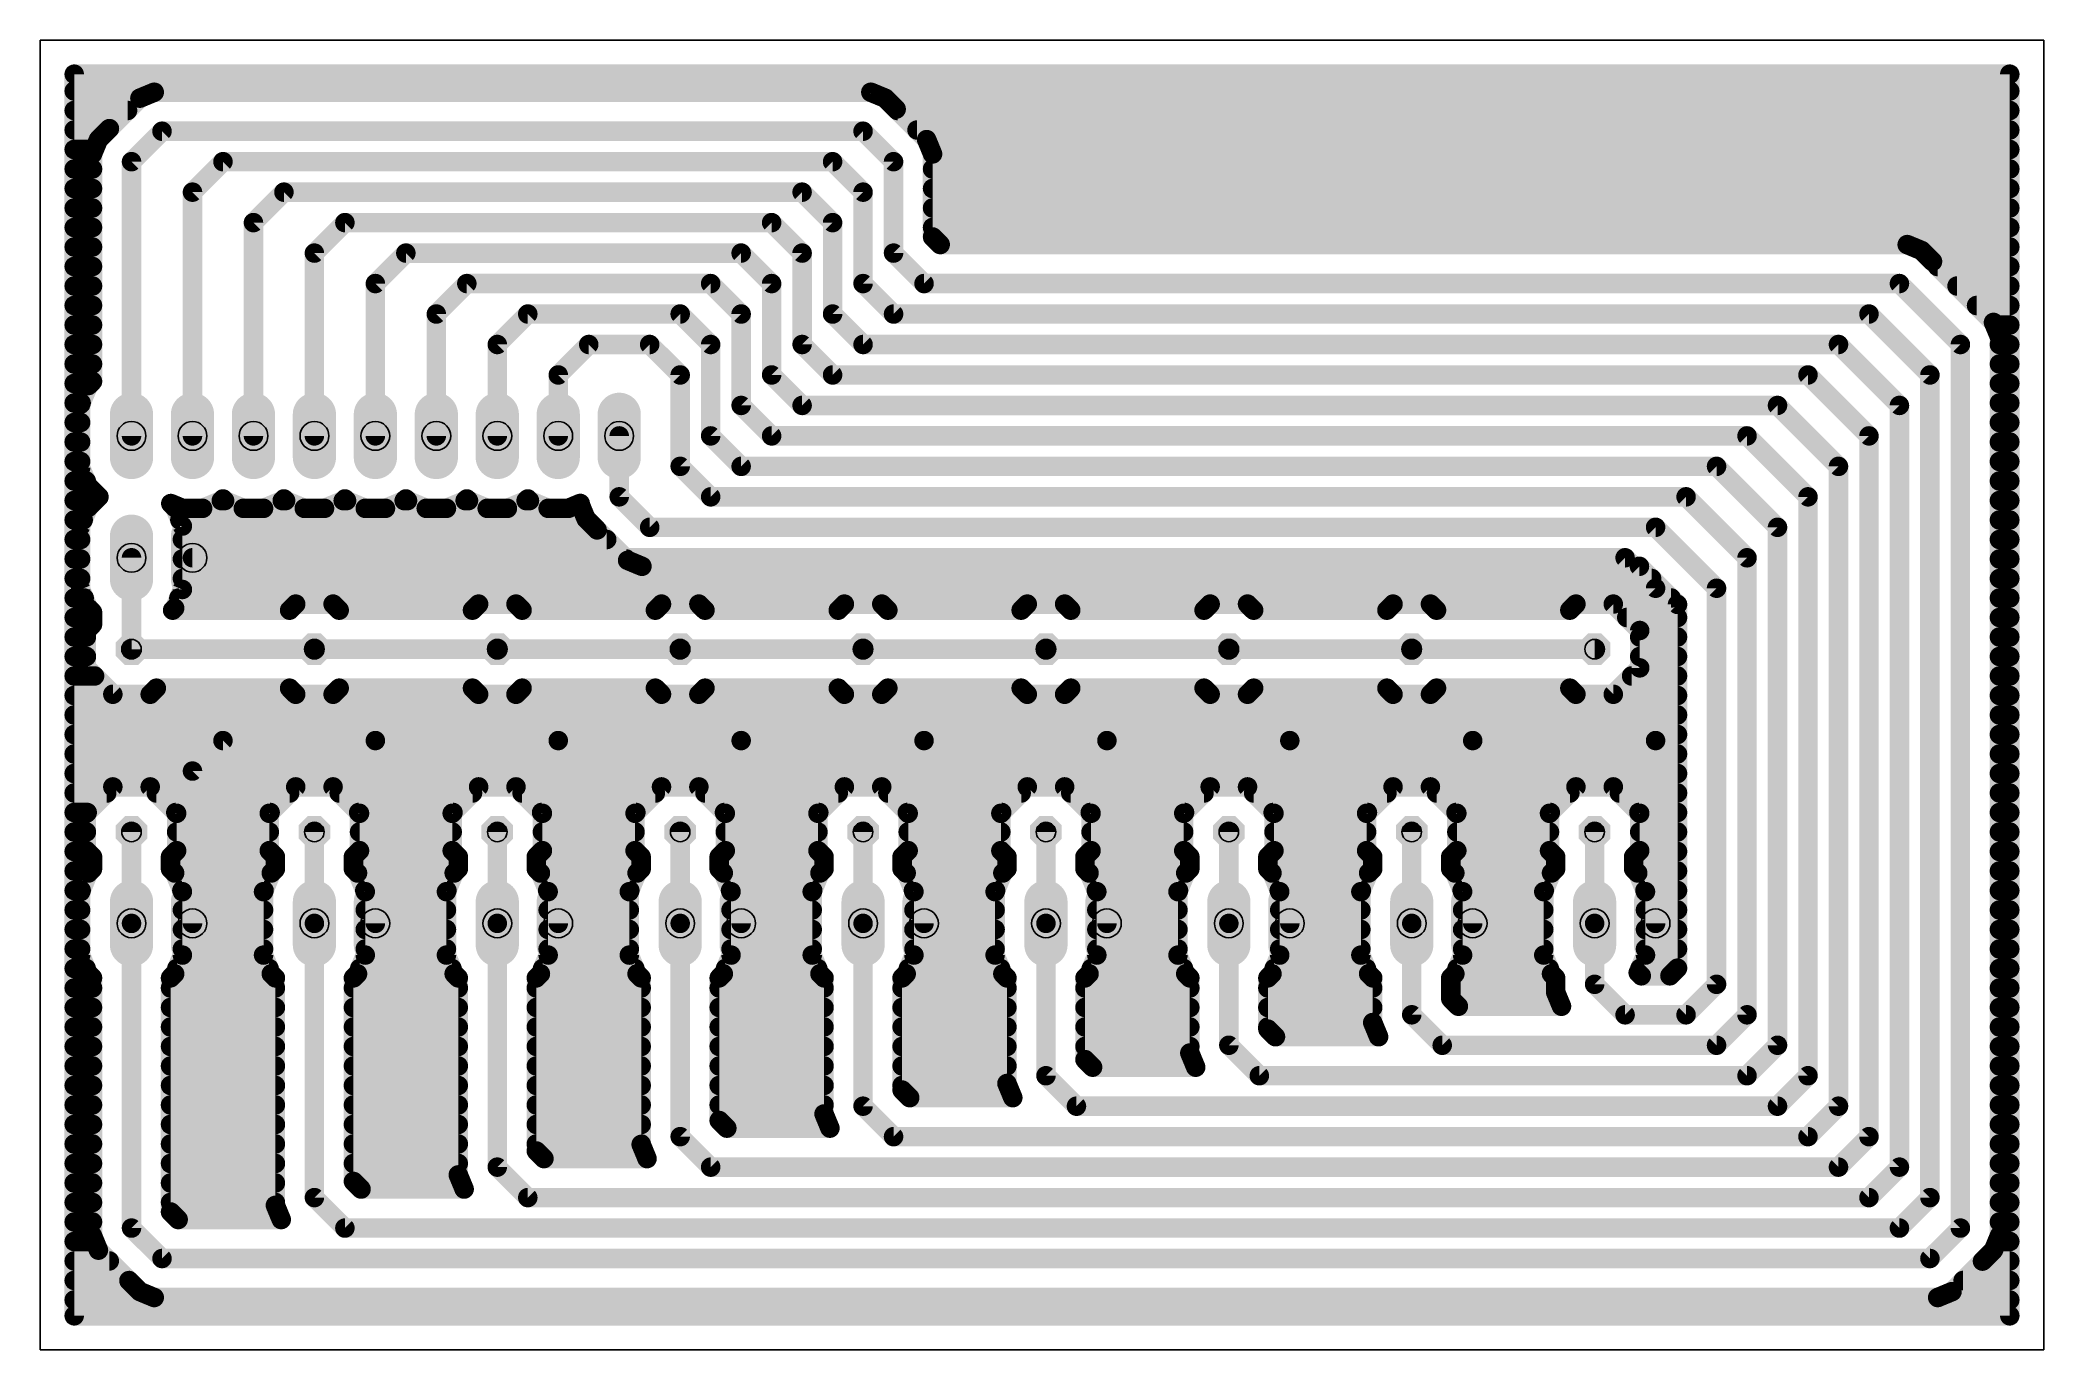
# Model space of a CAD drawing. Extents: x -1.3 to 82.2, y -1.3 to 53.3.
import ezdxf

# ---------------------------------------------------------------- set-up
doc = ezdxf.new("R2010")
doc.units = 0
for name, color, linetype in [('16', 174, 'CONTINUOUS'), ('17', 94, 'CONTINUOUS'), ('20', 178, 'CONTINUOUS'), ('44', 250, 'CONTINUOUS')]:
    doc.layers.add(name, color=color, linetype=linetype)

# ---------------------------------------------------------------- blocks, each defined once
blk = doc.blocks.new('OCTAGONP')
at = {"const_width": 0.5}
blk.add_lwpolyline([(-0.25, -0.1036), (-0.25, 0.1036), (-0.1036, 0.25), (0.1036, 0.25), (0.25, 0.1036), (0.25, -0.1036), (0.1036, -0.25), (-0.1036, -0.25), (-0.25, -0.1036), (-0.25, 0.1036)], dxfattribs=at)
blk = doc.blocks.new('LONGP100')
at = {"const_width": 1}
blk.add_lwpolyline([(-0.5, 0), (0.5, 0)], dxfattribs=at)
at = {"const_width": 0.5}
for points in [[(-0.5, 0.25, 1), (-0.5, -0.25)], [(0.5, -0.25, 1), (0.5, 0.25)]]:
    blk.add_lwpolyline(points, format="xyb", dxfattribs=at)

msp = doc.modelspace()

# ---------------------------------------------------------------- linework, layer by layer
at = {"layer": '16', "const_width": 0.8128}
for points in [[(0.1524, 0.1524), (0.1524, 51.9076)], [(0.1524, 51.9076), (80.7976, 51.9076)], [(80.7976, 51.9076), (80.7976, 0.1524)], [(0.1524, 51.2064), (80.7976, 51.2064)], [(2.8892, 50.9081), (1.6192, 49.6381)], [(3.4866, 51.1556), (2.8892, 50.9081)], [(33.3434, 51.1556), (3.4866, 51.1556)], [(33.9408, 50.9081), (33.3434, 51.1556)], [(34.3981, 50.4508), (33.9408, 50.9081)], [(0.1524, 50.3936), (2.3747, 50.3936)], [(35.6681, 49.1808), (34.3981, 50.4508)], [(34.4553, 50.3936), (80.7976, 50.3936)], [(0.1524, 49.5808), (1.5619, 49.5808)], [(1.1619, 49.1808), (0.9144, 48.5834)], [(1.6192, 49.6381), (1.1619, 49.1808)], [(3.81, 49.53), (2.54, 48.26)], [(33.02, 49.53), (3.81, 49.53)], [(34.29, 48.26), (33.02, 49.53)], [(35.2681, 49.5808), (80.7976, 49.5808)], [(35.9156, 48.5834), (35.6681, 49.1808)], [(0.1524, 48.768), (0.9909, 48.768)], [(0.9144, 48.5834), (0.9144, 39.1014)], [(2.54, 48.26), (2.54, 36.83)], [(6.35, 48.26), (5.08, 46.99)], [(31.75, 48.26), (6.35, 48.26)], [(33.02, 46.99), (31.75, 48.26)], [(34.29, 44.45), (34.29, 48.26)], [(35.8391, 48.768), (80.7976, 48.768)], [(35.9156, 45.1233), (35.9156, 48.5834)], [(0.1524, 47.9552), (0.9144, 47.9552)], [(35.9156, 47.9552), (80.7976, 47.9552)], [(0.1524, 47.1424), (0.9144, 47.1424)], [(5.08, 46.99), (5.08, 36.83)], [(7.62, 45.72), (8.89, 46.99)], [(8.89, 46.99), (30.48, 46.99)], [(30.48, 46.99), (31.75, 45.72)], [(33.02, 43.18), (33.02, 46.99)], [(35.9156, 47.1424), (80.7976, 47.1424)], [(0.1524, 46.3296), (0.9144, 46.3296)], [(0.1524, 45.5168), (0.9144, 45.5168)], [(7.62, 36.83), (7.62, 45.72)], [(11.43, 45.72), (10.16, 44.45)], [(29.21, 45.72), (11.43, 45.72)], [(30.48, 44.45), (29.21, 45.72)], [(31.75, 45.72), (31.75, 41.91)], [(35.9156, 46.3296), (80.7976, 46.3296)], [(35.9156, 45.5168), (80.7976, 45.5168)], [(0.1524, 44.704), (0.9144, 44.704)], [(36.2333, 44.8056), (35.9156, 45.1233)], [(76.5234, 44.8056), (36.2333, 44.8056)], [(77.1208, 44.5581), (76.5234, 44.8056)], [(76.7686, 44.704), (80.7976, 44.704)], [(0.1524, 43.8912), (0.9144, 43.8912)], [(10.16, 44.45), (10.16, 36.83)], [(12.7, 43.18), (13.97, 44.45)], [(13.97, 44.45), (27.94, 44.45)], [(27.94, 44.45), (29.21, 43.18)], [(30.48, 40.64), (30.48, 44.45)], [(35.56, 43.18), (34.29, 44.45)], [(77.5781, 44.1008), (77.1208, 44.5581)], [(80.1181, 41.5608), (77.5781, 44.1008)], [(77.7877, 43.8912), (80.7976, 43.8912)], [(0.1524, 43.0784), (0.9144, 43.0784)], [(12.7, 36.83), (12.7, 43.18)], [(16.51, 43.18), (15.24, 41.91)], [(26.67, 43.18), (16.51, 43.18)], [(27.94, 41.91), (26.67, 43.18)], [(29.21, 43.18), (29.21, 39.37)], [(34.29, 41.91), (33.02, 43.18)], [(76.2, 43.18), (35.56, 43.18)], [(78.74, 40.64), (76.2, 43.18)], [(78.6005, 43.0784), (80.7976, 43.0784)], [(0.1524, 42.2656), (0.9144, 42.2656)], [(79.4133, 42.2656), (80.7976, 42.2656)], [(0.1524, 41.4528), (0.9144, 41.4528)], [(15.24, 41.91), (15.24, 36.83)], [(17.78, 40.64), (19.05, 41.91)], [(19.05, 41.91), (25.4, 41.91)], [(25.4, 41.91), (26.67, 40.64)], [(27.94, 38.1), (27.94, 41.91)], [(31.75, 41.91), (33.02, 40.64)], [(74.93, 41.91), (34.29, 41.91)], [(77.47, 39.37), (74.93, 41.91)], [(80.3656, 40.9634), (80.1181, 41.5608)], [(80.1629, 41.4528), (80.7976, 41.4528)], [(0.1524, 40.64), (0.9144, 40.64)], [(17.78, 36.83), (17.78, 40.64)], [(21.59, 40.64), (20.32, 39.37)], [(24.13, 40.64), (21.59, 40.64)], [(25.4, 39.37), (24.13, 40.64)], [(26.67, 40.64), (26.67, 36.83)], [(31.75, 39.37), (30.48, 40.64)], [(33.02, 40.64), (73.66, 40.64)], [(73.66, 40.64), (76.2, 38.1)], [(78.74, 3.81), (78.74, 40.64)], [(80.3656, 3.4866), (80.3656, 40.9634)], [(80.3656, 40.64), (80.7976, 40.64)], [(0.1524, 39.8272), (0.9144, 39.8272)], [(80.3656, 39.8272), (80.7976, 39.8272)], [(0.1524, 39.0144), (0.8274, 39.0144)], [(0.7434, 38.9304), (0.4208, 38.1515)], [(0.9144, 39.1014), (0.7434, 38.9304)], [(20.32, 39.37), (20.32, 36.83)], [(25.4, 35.56), (25.4, 39.37)], [(29.21, 39.37), (30.48, 38.1)], [(72.39, 39.37), (31.75, 39.37)], [(74.93, 36.83), (72.39, 39.37)], [(77.47, 5.08), (77.47, 39.37)], [(80.3656, 39.0144), (80.7976, 39.0144)], [(0.1524, 38.2016), (0.4415, 38.2016)], [(0.4208, 38.1515), (0.4208, 35.5085)], [(29.21, 36.83), (27.94, 38.1)], [(30.48, 38.1), (71.12, 38.1)], [(71.12, 38.1), (73.66, 35.56)], [(76.2, 38.1), (76.2, 6.35)], [(80.3656, 38.2016), (80.7976, 38.2016)], [(0.1524, 37.3888), (0.4208, 37.3888)], [(80.3656, 37.3888), (80.7976, 37.3888)], [(0.1524, 36.576), (0.4208, 36.576)], [(22.86, 34.29), (22.86, 36.83)], [(26.67, 36.83), (27.94, 35.56)], [(69.85, 36.83), (29.21, 36.83)], [(72.39, 34.29), (69.85, 36.83)], [(74.93, 7.62), (74.93, 36.83)], [(80.3656, 36.576), (80.7976, 36.576)], [(0.1524, 35.7632), (0.4208, 35.7632)], [(0.4208, 35.5085), (0.7434, 34.7296)], [(26.67, 34.29), (25.4, 35.56)], [(27.94, 35.56), (68.58, 35.56)], [(68.58, 35.56), (71.12, 33.02)], [(73.66, 35.56), (73.66, 8.89)], [(80.3656, 35.7632), (80.7976, 35.7632)], [(0.1524, 34.9504), (0.652, 34.9504)], [(0.7434, 34.7296), (1.183, 34.29)], [(80.3656, 34.9504), (80.7976, 34.9504)], [(0.1524, 34.1376), (1.0306, 34.1376)], [(0.7434, 33.8504), (0.4208, 33.0715)], [(1.183, 34.29), (0.7434, 33.8504)], [(4.3366, 33.8504), (4.1766, 34.0104)], [(4.1766, 34.0104), (4.6585, 33.8108)], [(4.6592, 33.0715), (4.3366, 33.8504)], [(5.5015, 33.8108), (6.2804, 34.1334)], [(6.2804, 34.1334), (6.35, 34.203)], [(6.2846, 34.1376), (6.4154, 34.1376)], [(6.35, 34.203), (6.4196, 34.1334)], [(6.4196, 34.1334), (7.1985, 33.8108)], [(8.0415, 33.8108), (8.8204, 34.1334)], [(8.8204, 34.1334), (8.89, 34.203)], [(8.8246, 34.1376), (8.9554, 34.1376)], [(8.89, 34.203), (8.9596, 34.1334)], [(8.9596, 34.1334), (9.7385, 33.8108)], [(10.5815, 33.8108), (11.3604, 34.1334)], [(11.3604, 34.1334), (11.43, 34.203)], [(11.3646, 34.1376), (11.4954, 34.1376)], [(11.43, 34.203), (11.4996, 34.1334)], [(11.4996, 34.1334), (12.2785, 33.8108)], [(13.1215, 33.8108), (13.9004, 34.1334)], [(13.9004, 34.1334), (13.97, 34.203)], [(13.9046, 34.1376), (14.0354, 34.1376)], [(13.97, 34.203), (14.0396, 34.1334)], [(14.0396, 34.1334), (14.8185, 33.8108)], [(15.6615, 33.8108), (16.4404, 34.1334)], [(16.4404, 34.1334), (16.51, 34.203)], [(16.4446, 34.1376), (16.5754, 34.1376)], [(16.51, 34.203), (16.5796, 34.1334)], [(16.5796, 34.1334), (17.3585, 33.8108)], [(18.2015, 33.8108), (18.9804, 34.1334)], [(18.9804, 34.1334), (19.05, 34.203)], [(18.9846, 34.1376), (19.1154, 34.1376)], [(19.05, 34.203), (19.1196, 34.1334)], [(19.1196, 34.1334), (19.8985, 33.8108)], [(20.7415, 33.8108), (21.2344, 34.015)], [(21.2344, 34.015), (21.2344, 33.9666)], [(21.2344, 33.9666), (21.4819, 33.3692)], [(24.13, 33.02), (22.86, 34.29)], [(67.31, 34.29), (26.67, 34.29)], [(69.85, 31.75), (67.31, 34.29)], [(72.39, 10.16), (72.39, 34.29)], [(80.3656, 34.1376), (80.7976, 34.1376)], [(0.1524, 33.3248), (0.5257, 33.3248)], [(0.4208, 33.0715), (0.4208, 30.4285)], [(4.5543, 33.3248), (21.5263, 33.3248)], [(4.6585, 33.8108), (5.5015, 33.8108)], [(4.6592, 30.4285), (4.6592, 33.0715)], [(7.1985, 33.8108), (8.0415, 33.8108)], [(9.7385, 33.8108), (10.5815, 33.8108)], [(12.2785, 33.8108), (13.1215, 33.8108)], [(14.8185, 33.8108), (15.6615, 33.8108)], [(17.3585, 33.8108), (18.2015, 33.8108)], [(19.8985, 33.8108), (20.7415, 33.8108)], [(21.4819, 33.3692), (21.9392, 32.9119)], [(66.04, 33.02), (24.13, 33.02)], [(68.58, 30.48), (66.04, 33.02)], [(71.12, 33.02), (71.12, 11.43)], [(80.3656, 33.3248), (80.7976, 33.3248)], [(0.1524, 32.512), (0.4208, 32.512)], [(4.6592, 32.512), (22.3391, 32.512)], [(21.9392, 32.9119), (23.2092, 31.6419)], [(80.3656, 32.512), (80.7976, 32.512)], [(0.1524, 31.6992), (0.4208, 31.6992)], [(2.54, 31.75), (2.54, 27.94)], [(4.6592, 31.6992), (23.1518, 31.6992)], [(5.08, 31.75), (64.77, 31.75)], [(23.2092, 31.6419), (23.8066, 31.3944)], [(23.8066, 31.3944), (65.3667, 31.3944)], [(64.77, 31.75), (66.04, 30.48)], [(65.3667, 31.3944), (66.9544, 29.8067)], [(69.85, 12.7), (69.85, 31.75)], [(80.3656, 31.6992), (80.7976, 31.6992)], [(0.1524, 30.8864), (0.4208, 30.8864)], [(4.6592, 30.8864), (65.8747, 30.8864)], [(80.3656, 30.8864), (80.7976, 30.8864)], [(0.1524, 30.0736), (0.5678, 30.0736)], [(0.4208, 30.4285), (0.7434, 29.6496)], [(4.3366, 29.6496), (4.6592, 30.4285)], [(4.5122, 30.0736), (66.6874, 30.0736)], [(9.3814, 29.8196), (9.1274, 29.5656)], [(10.9386, 29.8196), (9.3814, 29.8196)], [(11.1926, 29.5656), (10.9386, 29.8196)], [(17.0014, 29.8196), (16.7474, 29.5656)], [(18.5586, 29.8196), (17.0014, 29.8196)], [(18.8126, 29.5656), (18.5586, 29.8196)], [(24.6214, 29.8196), (24.3674, 29.5656)], [(26.1786, 29.8196), (24.6214, 29.8196)], [(26.4326, 29.5656), (26.1786, 29.8196)], [(32.2414, 29.8196), (31.9874, 29.5656)], [(33.7986, 29.8196), (32.2414, 29.8196)], [(34.0526, 29.5656), (33.7986, 29.8196)], [(39.8614, 29.8196), (39.6074, 29.5656)], [(41.4186, 29.8196), (39.8614, 29.8196)], [(41.6726, 29.5656), (41.4186, 29.8196)], [(47.4814, 29.8196), (47.2274, 29.5656)], [(49.0386, 29.8196), (47.4814, 29.8196)], [(49.2926, 29.5656), (49.0386, 29.8196)], [(55.1014, 29.8196), (54.8474, 29.5656)], [(56.6586, 29.8196), (55.1014, 29.8196)], [(56.9126, 29.5656), (56.6586, 29.8196)], [(62.7214, 29.8196), (62.4674, 29.5656)], [(64.2786, 29.8196), (62.7214, 29.8196)], [(65.3796, 28.7186), (64.2786, 29.8196)], [(66.04, 30.48), (66.04, 24.13)], [(66.9544, 29.8067), (66.9544, 14.6433)], [(68.58, 13.97), (68.58, 30.48)], [(80.3656, 30.0736), (80.7976, 30.0736)], [(0.1524, 29.2608), (0.9144, 29.2608)], [(0.9144, 28.9726), (0.6604, 28.7186)], [(0.7434, 29.6496), (0.9144, 29.4786)], [(0.9144, 29.4786), (0.9144, 28.9726)], [(4.2526, 29.5656), (4.3366, 29.6496)], [(9.1274, 29.5656), (4.2526, 29.5656)], [(16.7474, 29.5656), (11.1926, 29.5656)], [(24.3674, 29.5656), (18.8126, 29.5656)], [(31.9874, 29.5656), (26.4326, 29.5656)], [(39.6074, 29.5656), (34.0526, 29.5656)], [(47.2274, 29.5656), (41.6726, 29.5656)], [(54.8474, 29.5656), (49.2926, 29.5656)], [(62.4674, 29.5656), (56.9126, 29.5656)], [(64.8374, 29.2608), (66.9544, 29.2608)], [(80.3656, 29.2608), (80.7976, 29.2608)], [(0.1524, 28.448), (0.6604, 28.448)], [(0.6604, 28.7186), (0.6604, 27.1614)], [(65.3796, 27.1614), (65.3796, 28.7186)], [(65.3796, 28.448), (66.9544, 28.448)], [(80.3656, 28.448), (80.7976, 28.448)], [(0.1524, 27.6352), (0.6604, 27.6352)], [(0.6604, 27.1614), (1.7614, 26.0604)], [(2.54, 27.94), (10.16, 27.94)], [(10.16, 27.94), (17.78, 27.94)], [(17.78, 27.94), (25.4, 27.94)], [(25.4, 27.94), (33.02, 27.94)], [(33.02, 27.94), (40.64, 27.94)], [(40.64, 27.94), (48.26, 27.94)], [(48.26, 27.94), (55.88, 27.94)], [(55.88, 27.94), (63.5, 27.94)], [(64.2786, 26.0604), (65.3796, 27.1614)], [(65.3796, 27.6352), (66.9544, 27.6352)], [(80.3656, 27.6352), (80.7976, 27.6352)], [(0.1524, 26.8224), (0.9994, 26.8224)], [(3.3186, 26.0604), (3.5726, 26.3144)], [(3.5726, 26.3144), (9.1274, 26.3144)], [(9.1274, 26.3144), (9.3814, 26.0604)], [(10.9386, 26.0604), (11.1926, 26.3144)], [(11.1926, 26.3144), (16.7474, 26.3144)], [(16.7474, 26.3144), (17.0014, 26.0604)], [(18.5586, 26.0604), (18.8126, 26.3144)], [(18.8126, 26.3144), (24.3674, 26.3144)], [(24.3674, 26.3144), (24.6214, 26.0604)], [(26.1786, 26.0604), (26.4326, 26.3144)], [(26.4326, 26.3144), (31.9874, 26.3144)], [(31.9874, 26.3144), (32.2414, 26.0604)], [(33.7986, 26.0604), (34.0526, 26.3144)], [(34.0526, 26.3144), (39.6074, 26.3144)], [(39.6074, 26.3144), (39.8614, 26.0604)], [(41.4186, 26.0604), (41.6726, 26.3144)], [(41.6726, 26.3144), (47.2274, 26.3144)], [(47.2274, 26.3144), (47.4814, 26.0604)], [(49.0386, 26.0604), (49.2926, 26.3144)], [(49.2926, 26.3144), (54.8474, 26.3144)], [(54.8474, 26.3144), (55.1014, 26.0604)], [(56.6586, 26.0604), (56.9126, 26.3144)], [(56.9126, 26.3144), (62.4674, 26.3144)], [(62.4674, 26.3144), (62.7214, 26.0604)], [(65.0406, 26.8224), (66.9544, 26.8224)], [(80.3656, 26.8224), (80.7976, 26.8224)], [(0.1524, 26.0096), (66.9544, 26.0096)], [(1.7614, 26.0604), (3.3186, 26.0604)], [(9.3814, 26.0604), (10.9386, 26.0604)], [(17.0014, 26.0604), (18.5586, 26.0604)], [(24.6214, 26.0604), (26.1786, 26.0604)], [(32.2414, 26.0604), (33.7986, 26.0604)], [(39.8614, 26.0604), (41.4186, 26.0604)], [(47.4814, 26.0604), (49.0386, 26.0604)], [(55.1014, 26.0604), (56.6586, 26.0604)], [(62.7214, 26.0604), (64.2786, 26.0604)], [(80.3656, 26.0096), (80.7976, 26.0096)], [(0.1524, 25.1968), (66.9544, 25.1968)], [(80.3656, 25.1968), (80.7976, 25.1968)], [(0.1524, 24.384), (66.9544, 24.384)], [(6.35, 24.13), (5.08, 22.86)], [(12.7, 24.13), (6.35, 24.13)], [(20.32, 24.13), (12.7, 24.13)], [(12.7, 16.51), (12.7, 24.13)], [(27.94, 24.13), (20.32, 24.13)], [(20.32, 16.51), (20.32, 24.13)], [(35.56, 24.13), (27.94, 24.13)], [(27.94, 16.51), (27.94, 24.13)], [(43.18, 24.13), (35.56, 24.13)], [(35.56, 16.51), (35.56, 24.13)], [(50.8, 24.13), (43.18, 24.13)], [(43.18, 16.51), (43.18, 24.13)], [(58.42, 24.13), (50.8, 24.13)], [(50.8, 16.51), (50.8, 24.13)], [(58.42, 24.13), (66.04, 24.13)], [(58.42, 16.51), (58.42, 24.13)], [(66.04, 24.13), (66.04, 16.51)], [(80.3656, 24.384), (80.7976, 24.384)], [(0.1524, 23.5712), (66.9544, 23.5712)], [(80.3656, 23.5712), (80.7976, 23.5712)], [(0.1524, 22.7584), (66.9544, 22.7584)], [(1.7614, 22.1996), (0.6604, 21.0986)], [(3.3186, 22.1996), (1.7614, 22.1996)], [(4.4196, 21.0986), (3.3186, 22.1996)], [(5.08, 22.86), (5.08, 16.51)], [(9.3814, 22.1996), (8.2804, 21.0986)], [(10.9386, 22.1996), (9.3814, 22.1996)], [(12.0396, 21.0986), (10.9386, 22.1996)], [(17.0014, 22.1996), (15.9004, 21.0986)], [(18.5586, 22.1996), (17.0014, 22.1996)], [(19.6596, 21.0986), (18.5586, 22.1996)], [(24.6214, 22.1996), (23.5204, 21.0986)], [(26.1786, 22.1996), (24.6214, 22.1996)], [(27.2796, 21.0986), (26.1786, 22.1996)], [(32.2414, 22.1996), (31.1404, 21.0986)], [(33.7986, 22.1996), (32.2414, 22.1996)], [(34.8996, 21.0986), (33.7986, 22.1996)], [(39.8614, 22.1996), (38.7604, 21.0986)], [(41.4186, 22.1996), (39.8614, 22.1996)], [(42.5196, 21.0986), (41.4186, 22.1996)], [(47.4814, 22.1996), (46.3804, 21.0986)], [(49.0386, 22.1996), (47.4814, 22.1996)], [(50.1396, 21.0986), (49.0386, 22.1996)], [(55.1014, 22.1996), (54.0004, 21.0986)], [(56.6586, 22.1996), (55.1014, 22.1996)], [(57.7596, 21.0986), (56.6586, 22.1996)], [(62.7214, 22.1996), (61.6204, 21.0986)], [(64.2786, 22.1996), (62.7214, 22.1996)], [(65.3796, 21.0986), (64.2786, 22.1996)], [(80.3656, 22.7584), (80.7976, 22.7584)], [(0.1524, 21.9456), (1.5074, 21.9456)], [(3.5726, 21.9456), (9.1274, 21.9456)], [(11.1926, 21.9456), (16.7474, 21.9456)], [(18.8126, 21.9456), (24.3674, 21.9456)], [(26.4326, 21.9456), (31.9874, 21.9456)], [(34.0526, 21.9456), (39.6074, 21.9456)], [(41.6726, 21.9456), (47.2274, 21.9456)], [(49.2926, 21.9456), (54.8474, 21.9456)], [(56.9126, 21.9456), (62.4674, 21.9456)], [(64.5326, 21.9456), (66.9544, 21.9456)], [(80.3656, 21.9456), (80.7976, 21.9456)], [(0.1524, 21.1328), (0.6946, 21.1328)], [(0.6604, 21.0986), (0.6604, 19.5414)], [(4.3853, 21.1328), (8.3146, 21.1328)], [(4.4196, 19.5414), (4.4196, 21.0986)], [(8.2804, 21.0986), (8.2804, 19.5414)], [(12.0053, 21.1328), (15.9346, 21.1328)], [(12.0396, 19.5414), (12.0396, 21.0986)], [(15.9004, 21.0986), (15.9004, 19.5414)], [(19.6254, 21.1328), (23.5546, 21.1328)], [(19.6596, 19.5414), (19.6596, 21.0986)], [(23.5204, 21.0986), (23.5204, 19.5414)], [(27.2454, 21.1328), (31.1746, 21.1328)], [(27.2796, 19.5414), (27.2796, 21.0986)], [(31.1404, 21.0986), (31.1404, 19.5414)], [(34.8653, 21.1328), (38.7946, 21.1328)], [(34.8996, 19.5414), (34.8996, 21.0986)], [(38.7604, 21.0986), (38.7604, 19.5414)], [(42.4854, 21.1328), (46.4146, 21.1328)], [(42.5196, 19.5414), (42.5196, 21.0986)], [(46.3804, 21.0986), (46.3804, 19.5414)], [(50.1054, 21.1328), (54.0346, 21.1328)], [(50.1396, 19.5414), (50.1396, 21.0986)], [(54.0004, 21.0986), (54.0004, 19.5414)], [(57.7254, 21.1328), (61.6546, 21.1328)], [(57.7596, 19.5414), (57.7596, 21.0986)], [(61.6204, 21.0986), (61.6204, 19.5414)], [(65.3453, 21.1328), (66.9544, 21.1328)], [(65.3796, 19.5414), (65.3796, 21.0986)], [(80.3656, 21.1328), (80.7976, 21.1328)], [(0.1524, 20.32), (0.6604, 20.32)], [(2.54, 20.32), (2.54, 16.51)], [(4.4196, 20.32), (8.2804, 20.32)], [(10.16, 20.32), (10.16, 16.51)], [(12.0396, 20.32), (15.9004, 20.32)], [(17.78, 20.32), (17.78, 16.51)], [(19.6596, 20.32), (23.5204, 20.32)], [(25.4, 20.32), (25.4, 16.51)], [(27.2796, 20.32), (31.1404, 20.32)], [(33.02, 20.32), (33.02, 16.51)], [(34.8996, 20.32), (38.7604, 20.32)], [(40.64, 20.32), (40.64, 16.51)], [(42.5196, 20.32), (46.3804, 20.32)], [(48.26, 20.32), (48.26, 16.51)], [(50.1396, 20.32), (54.0004, 20.32)], [(55.88, 20.32), (55.88, 16.51)], [(57.7596, 20.32), (61.6204, 20.32)], [(63.5, 20.32), (63.5, 16.51)], [(65.3796, 20.32), (66.9544, 20.32)], [(80.3656, 20.32), (80.7976, 20.32)], [(0.1524, 19.5072), (0.6946, 19.5072)], [(0.6604, 19.5414), (0.9144, 19.2874)], [(0.9144, 19.2874), (0.9144, 18.7814)], [(4.1656, 19.2874), (4.4196, 19.5414)], [(4.1656, 18.7814), (4.1656, 19.2874)], [(4.3853, 19.5072), (8.3146, 19.5072)], [(8.2804, 19.5414), (8.5344, 19.2874)], [(8.5344, 19.2874), (8.5344, 18.7814)], [(11.7856, 19.2874), (12.0396, 19.5414)], [(11.7856, 18.7814), (11.7856, 19.2874)], [(12.0054, 19.5072), (15.9346, 19.5072)], [(15.9004, 19.5414), (16.1544, 19.2874)], [(16.1544, 19.2874), (16.1544, 18.7814)], [(19.4056, 19.2874), (19.6596, 19.5414)], [(19.4056, 18.7814), (19.4056, 19.2874)], [(19.6254, 19.5072), (23.5546, 19.5072)], [(23.5204, 19.5414), (23.7744, 19.2874)], [(23.7744, 19.2874), (23.7744, 18.7814)], [(27.0256, 19.2874), (27.2796, 19.5414)], [(27.0256, 18.7814), (27.0256, 19.2874)], [(27.2454, 19.5072), (31.1746, 19.5072)], [(31.1404, 19.5414), (31.3944, 19.2874)], [(31.3944, 19.2874), (31.3944, 18.7814)], [(34.6456, 19.2874), (34.8996, 19.5414)], [(34.6456, 18.7814), (34.6456, 19.2874)], [(34.8654, 19.5072), (38.7946, 19.5072)], [(38.7604, 19.5414), (39.0144, 19.2874)], [(39.0144, 19.2874), (39.0144, 18.7814)], [(42.2656, 19.2874), (42.5196, 19.5414)], [(42.2656, 18.7814), (42.2656, 19.2874)], [(42.4854, 19.5072), (46.4146, 19.5072)], [(46.3804, 19.5414), (46.6344, 19.2874)], [(46.6344, 19.2874), (46.6344, 18.7814)], [(49.8856, 19.2874), (50.1396, 19.5414)], [(49.8856, 18.7814), (49.8856, 19.2874)], [(50.1054, 19.5072), (54.0346, 19.5072)], [(54.0004, 19.5414), (54.2544, 19.2874)], [(54.2544, 19.2874), (54.2544, 18.7814)], [(57.5056, 19.2874), (57.7596, 19.5414)], [(57.5056, 18.7814), (57.5056, 19.2874)], [(57.7254, 19.5072), (61.6546, 19.5072)], [(61.6204, 19.5414), (61.8744, 19.2874)], [(61.8744, 19.2874), (61.8744, 18.7814)], [(65.1256, 19.2874), (65.3796, 19.5414)], [(65.1256, 18.7814), (65.1256, 19.2874)], [(65.3453, 19.5072), (66.9544, 19.5072)], [(80.3656, 19.5072), (80.7976, 19.5072)], [(0.1524, 18.6944), (0.8274, 18.6944)], [(0.7434, 18.6104), (0.4208, 17.8315)], [(0.9144, 18.7814), (0.7434, 18.6104)], [(4.3366, 18.6104), (4.1656, 18.7814)], [(4.2526, 18.6944), (8.4474, 18.6944)], [(4.6592, 17.8315), (4.3366, 18.6104)], [(8.3634, 18.6104), (8.0408, 17.8315)], [(8.5344, 18.7814), (8.3634, 18.6104)], [(11.9566, 18.6104), (11.7856, 18.7814)], [(11.8726, 18.6944), (16.0674, 18.6944)], [(12.2792, 17.8315), (11.9566, 18.6104)], [(15.9834, 18.6104), (15.6608, 17.8315)], [(16.1544, 18.7814), (15.9834, 18.6104)], [(19.5766, 18.6104), (19.4056, 18.7814)], [(19.4926, 18.6944), (23.6874, 18.6944)], [(19.8992, 17.8315), (19.5766, 18.6104)], [(23.6034, 18.6104), (23.2808, 17.8315)], [(23.7744, 18.7814), (23.6034, 18.6104)], [(27.1966, 18.6104), (27.0256, 18.7814)], [(27.1126, 18.6944), (31.3074, 18.6944)], [(27.5192, 17.8315), (27.1966, 18.6104)], [(31.2234, 18.6104), (30.9008, 17.8315)], [(31.3944, 18.7814), (31.2234, 18.6104)], [(34.8166, 18.6104), (34.6456, 18.7814)], [(34.7326, 18.6944), (38.9274, 18.6944)], [(35.1392, 17.8315), (34.8166, 18.6104)], [(38.8434, 18.6104), (38.5208, 17.8315)], [(39.0144, 18.7814), (38.8434, 18.6104)], [(42.4366, 18.6104), (42.2656, 18.7814)], [(42.3526, 18.6944), (46.5474, 18.6944)], [(42.7592, 17.8315), (42.4366, 18.6104)], [(46.4634, 18.6104), (46.1408, 17.8315)], [(46.6344, 18.7814), (46.4634, 18.6104)], [(50.0566, 18.6104), (49.8856, 18.7814)], [(49.9726, 18.6944), (54.1674, 18.6944)], [(50.3792, 17.8315), (50.0566, 18.6104)], [(54.0834, 18.6104), (53.7608, 17.8315)], [(54.2544, 18.7814), (54.0834, 18.6104)], [(57.6766, 18.6104), (57.5056, 18.7814)], [(57.5926, 18.6944), (61.7874, 18.6944)], [(57.9992, 17.8315), (57.6766, 18.6104)], [(61.7034, 18.6104), (61.3808, 17.8315)], [(61.8744, 18.7814), (61.7034, 18.6104)], [(65.2966, 18.6104), (65.1256, 18.7814)], [(65.2126, 18.6944), (66.9544, 18.6944)], [(65.6192, 17.8315), (65.2966, 18.6104)], [(80.3656, 18.6944), (80.7976, 18.6944)], [(0.1524, 17.8816), (0.4415, 17.8816)], [(0.4208, 17.8315), (0.4208, 15.1885)], [(4.6385, 17.8816), (8.0615, 17.8816)], [(4.6592, 15.1885), (4.6592, 17.8315)], [(8.0408, 17.8315), (8.0408, 15.1885)], [(12.2585, 17.8816), (15.6815, 17.8816)], [(12.2792, 15.1885), (12.2792, 17.8315)], [(15.6608, 17.8315), (15.6608, 15.1885)], [(19.8785, 17.8816), (23.3015, 17.8816)], [(19.8992, 15.1885), (19.8992, 17.8315)], [(23.2808, 17.8315), (23.2808, 15.1885)], [(27.4985, 17.8816), (30.9215, 17.8816)], [(27.5192, 15.1885), (27.5192, 17.8315)], [(30.9008, 17.8315), (30.9008, 15.1885)], [(35.1185, 17.8816), (38.5415, 17.8816)], [(35.1392, 15.1885), (35.1392, 17.8315)], [(38.5208, 17.8315), (38.5208, 15.1885)], [(42.7385, 17.8816), (46.1615, 17.8816)], [(42.7592, 15.1885), (42.7592, 17.8315)], [(46.1408, 17.8315), (46.1408, 15.1885)], [(50.3585, 17.8816), (53.7815, 17.8816)], [(50.3792, 15.1885), (50.3792, 17.8315)], [(53.7608, 17.8315), (53.7608, 15.1885)], [(57.9785, 17.8816), (61.4015, 17.8816)], [(57.9992, 15.1885), (57.9992, 17.8315)], [(61.3808, 17.8315), (61.3808, 15.1885)], [(65.5985, 17.8816), (66.9544, 17.8816)], [(65.6192, 15.1885), (65.6192, 17.8315)], [(80.3656, 17.8816), (80.7976, 17.8816)], [(0.1524, 17.0688), (0.4208, 17.0688)], [(2.54, 16.51), (2.54, 3.81)], [(4.6592, 17.0688), (8.0408, 17.0688)], [(10.16, 16.51), (10.16, 5.08)], [(12.2792, 17.0688), (15.6608, 17.0688)], [(17.78, 16.51), (17.78, 6.35)], [(19.8992, 17.0688), (23.2808, 17.0688)], [(25.4, 16.51), (25.4, 7.62)], [(27.5192, 17.0688), (30.9008, 17.0688)], [(33.02, 16.51), (33.02, 8.89)], [(35.1392, 17.0688), (38.5208, 17.0688)], [(40.64, 16.51), (40.64, 10.16)], [(42.7592, 17.0688), (46.1408, 17.0688)], [(48.26, 16.51), (48.26, 11.43)], [(50.3792, 17.0688), (53.7608, 17.0688)], [(55.88, 16.51), (55.88, 12.7)], [(57.9992, 17.0688), (61.3808, 17.0688)], [(63.5, 16.51), (63.5, 13.97)], [(65.6192, 17.0688), (66.9544, 17.0688)], [(80.3656, 17.0688), (80.7976, 17.0688)], [(0.1524, 16.256), (0.4208, 16.256)], [(4.6592, 16.256), (8.0408, 16.256)], [(12.2792, 16.256), (15.6608, 16.256)], [(19.8992, 16.256), (23.2808, 16.256)], [(27.5192, 16.256), (30.9008, 16.256)], [(35.1392, 16.256), (38.5208, 16.256)], [(42.7592, 16.256), (46.1408, 16.256)], [(50.3792, 16.256), (53.7608, 16.256)], [(57.9992, 16.256), (61.3808, 16.256)], [(65.6192, 16.256), (66.9544, 16.256)], [(80.3656, 16.256), (80.7976, 16.256)], [(0.1524, 15.4432), (0.4208, 15.4432)], [(0.1524, 14.6304), (0.652, 14.6304)], [(0.4208, 15.1885), (0.7434, 14.4096)], [(4.3366, 14.4096), (4.6592, 15.1885)], [(4.428, 14.6304), (8.272, 14.6304)], [(4.6592, 15.4432), (8.0408, 15.4432)], [(8.0408, 15.1885), (8.3634, 14.4096)], [(11.9566, 14.4096), (12.2792, 15.1885)], [(12.048, 14.6304), (15.892, 14.6304)], [(12.2792, 15.4432), (15.6608, 15.4432)], [(15.6608, 15.1885), (15.9834, 14.4096)], [(19.5766, 14.4096), (19.8992, 15.1885)], [(19.668, 14.6304), (23.512, 14.6304)], [(19.8992, 15.4432), (23.2808, 15.4432)], [(23.2808, 15.1885), (23.6034, 14.4096)], [(27.1966, 14.4096), (27.5192, 15.1885)], [(27.288, 14.6304), (31.132, 14.6304)], [(27.5192, 15.4432), (30.9008, 15.4432)], [(30.9008, 15.1885), (31.2234, 14.4096)], [(34.8166, 14.4096), (35.1392, 15.1885)], [(34.908, 14.6304), (38.752, 14.6304)], [(35.1392, 15.4432), (38.5208, 15.4432)], [(38.5208, 15.1885), (38.8434, 14.4096)], [(42.4366, 14.4096), (42.7592, 15.1885)], [(42.528, 14.6304), (46.372, 14.6304)], [(42.7592, 15.4432), (46.1408, 15.4432)], [(46.1408, 15.1885), (46.4634, 14.4096)], [(50.0566, 14.4096), (50.3792, 15.1885)], [(50.148, 14.6304), (53.992, 14.6304)], [(50.3792, 15.4432), (53.7608, 15.4432)], [(53.7608, 15.1885), (54.0834, 14.4096)], [(57.6766, 14.4096), (57.9992, 15.1885)], [(57.768, 14.6304), (61.612, 14.6304)], [(57.9992, 15.4432), (61.3808, 15.4432)], [(61.3808, 15.1885), (61.7034, 14.4096)], [(65.315, 14.454), (65.6192, 15.1885)], [(65.388, 14.6304), (66.9415, 14.6304)], [(65.6192, 15.4432), (66.9544, 15.4432)], [(66.9544, 14.6433), (66.6367, 14.3256)], [(80.3656, 15.4432), (80.7976, 15.4432)], [(80.3656, 14.6304), (80.7976, 14.6304)], [(0.1524, 13.8176), (0.9144, 13.8176)], [(0.7434, 14.4096), (0.9144, 14.2386)], [(0.9144, 14.2386), (0.9144, 3.4866)], [(4.1656, 14.2386), (4.3366, 14.4096)], [(4.1656, 4.4833), (4.1656, 14.2386)], [(4.1656, 13.8176), (8.5344, 13.8176)], [(8.3634, 14.4096), (8.5344, 14.2386)], [(8.5344, 14.2386), (8.5344, 4.7566)], [(11.7856, 14.2386), (11.9566, 14.4096)], [(11.7856, 5.7533), (11.7856, 14.2386)], [(11.7856, 13.8176), (16.1544, 13.8176)], [(15.9834, 14.4096), (16.1544, 14.2386)], [(16.1544, 14.2386), (16.1544, 6.0266)], [(19.4056, 14.2386), (19.5766, 14.4096)], [(19.4056, 7.0233), (19.4056, 14.2386)], [(19.4056, 13.8176), (23.7744, 13.8176)], [(23.6034, 14.4096), (23.7744, 14.2386)], [(23.7744, 14.2386), (23.7744, 7.2966)], [(27.0256, 14.2386), (27.1966, 14.4096)], [(27.0256, 8.2933), (27.0256, 14.2386)], [(27.0256, 13.8176), (31.3944, 13.8176)], [(31.2234, 14.4096), (31.3944, 14.2386)], [(31.3944, 14.2386), (31.3944, 8.5666)], [(34.6456, 14.2386), (34.8166, 14.4096)], [(34.6456, 9.5633), (34.6456, 14.2386)], [(34.6456, 13.8176), (39.0144, 13.8176)], [(38.8434, 14.4096), (39.0144, 14.2386)], [(39.0144, 14.2386), (39.0144, 9.8366)], [(42.2656, 14.2386), (42.4366, 14.4096)], [(42.2656, 10.8333), (42.2656, 14.2386)], [(42.2656, 13.8176), (46.6344, 13.8176)], [(46.4634, 14.4096), (46.6344, 14.2386)], [(46.6344, 14.2386), (46.6344, 11.1066)], [(49.8856, 14.2386), (50.0566, 14.4096)], [(49.8856, 12.1033), (49.8856, 14.2386)], [(49.8856, 13.8176), (54.2544, 13.8176)], [(54.0834, 14.4096), (54.2544, 14.2386)], [(54.2544, 14.2386), (54.2544, 12.3766)], [(57.5056, 14.2386), (57.6766, 14.4096)], [(57.5056, 13.3733), (57.5056, 14.2386)], [(57.5056, 13.8176), (61.8744, 13.8176)], [(61.7034, 14.4096), (61.8744, 14.2386)], [(61.8744, 14.2386), (61.8744, 13.6466)], [(63.5, 13.97), (64.77, 12.7)], [(65.4433, 14.3256), (65.315, 14.454)], [(66.6367, 14.3256), (65.4433, 14.3256)], [(67.31, 12.7), (68.58, 13.97)], [(80.3656, 13.8176), (80.7976, 13.8176)], [(0.1524, 13.0048), (0.9144, 13.0048)], [(4.1656, 13.0048), (8.5344, 13.0048)], [(11.7856, 13.0048), (16.1544, 13.0048)], [(19.4056, 13.0048), (23.7744, 13.0048)], [(27.0256, 13.0048), (31.3944, 13.0048)], [(34.6456, 13.0048), (39.0144, 13.0048)], [(42.2656, 13.0048), (46.6344, 13.0048)], [(49.8856, 13.0048), (54.2544, 13.0048)], [(57.8233, 13.0556), (57.5056, 13.3733)], [(62.1192, 13.0556), (57.8233, 13.0556)], [(61.8744, 13.6466), (62.1192, 13.0556)], [(80.3656, 13.0048), (80.7976, 13.0048)], [(0.1524, 12.192), (0.9144, 12.192)], [(4.1656, 12.192), (8.5344, 12.192)], [(11.7856, 12.192), (16.1544, 12.192)], [(19.4056, 12.192), (23.7744, 12.192)], [(27.0256, 12.192), (31.3944, 12.192)], [(34.6456, 12.192), (39.0144, 12.192)], [(42.2656, 12.192), (46.6344, 12.192)], [(49.8856, 12.192), (54.3309, 12.192)], [(54.2544, 12.3766), (54.4992, 11.7856)], [(55.88, 12.7), (57.15, 11.43)], [(64.77, 12.7), (67.31, 12.7)], [(68.58, 11.43), (69.85, 12.7)], [(80.3656, 12.192), (80.7976, 12.192)], [(0.1524, 11.3792), (0.9144, 11.3792)], [(4.1656, 11.3792), (8.5344, 11.3792)], [(11.7856, 11.3792), (16.1544, 11.3792)], [(19.4056, 11.3792), (23.7744, 11.3792)], [(27.0256, 11.3792), (31.3944, 11.3792)], [(34.6456, 11.3792), (39.0144, 11.3792)], [(42.2656, 11.3792), (46.6344, 11.3792)], [(49.53, 10.16), (48.26, 11.43)], [(50.2033, 11.7856), (49.8856, 12.1033)], [(54.4992, 11.7856), (50.2033, 11.7856)], [(57.15, 11.43), (68.58, 11.43)], [(71.12, 11.43), (69.85, 10.16)], [(80.3656, 11.3792), (80.7976, 11.3792)], [(0.1524, 10.5664), (0.9144, 10.5664)], [(4.1656, 10.5664), (8.5344, 10.5664)], [(11.7856, 10.5664), (16.1544, 10.5664)], [(19.4056, 10.5664), (23.7744, 10.5664)], [(27.0256, 10.5664), (31.3944, 10.5664)], [(34.6456, 10.5664), (39.0144, 10.5664)], [(42.5833, 10.5156), (42.2656, 10.8333)], [(42.5325, 10.5664), (46.8582, 10.5664)], [(46.8792, 10.5156), (42.5833, 10.5156)], [(46.6344, 11.1066), (46.8792, 10.5156)], [(80.3656, 10.5664), (80.7976, 10.5664)], [(0.1524, 9.7536), (0.9144, 9.7536)], [(4.1656, 9.7536), (8.5344, 9.7536)], [(11.7856, 9.7536), (16.1544, 9.7536)], [(19.4056, 9.7536), (23.7744, 9.7536)], [(27.0256, 9.7536), (31.3944, 9.7536)], [(34.6456, 9.7536), (39.0488, 9.7536)], [(39.0144, 9.8366), (39.2592, 9.2456)], [(40.64, 10.16), (41.91, 8.89)], [(69.85, 10.16), (49.53, 10.16)], [(71.12, 8.89), (72.39, 10.16)], [(80.3656, 9.7536), (80.7976, 9.7536)], [(0.1524, 8.9408), (0.9144, 8.9408)], [(4.1656, 8.9408), (8.5344, 8.9408)], [(11.7856, 8.9408), (16.1544, 8.9408)], [(19.4056, 8.9408), (23.7744, 8.9408)], [(27.0256, 8.9408), (31.3944, 8.9408)], [(34.29, 7.62), (33.02, 8.89)], [(34.9633, 9.2456), (34.6456, 9.5633)], [(39.2592, 9.2456), (34.9633, 9.2456)], [(41.91, 8.89), (71.12, 8.89)], [(73.66, 8.89), (72.39, 7.62)], [(80.3656, 8.9408), (80.7976, 8.9408)], [(0.1524, 8.128), (0.9144, 8.128)], [(4.1656, 8.128), (8.5344, 8.128)], [(11.7856, 8.128), (16.1544, 8.128)], [(19.4056, 8.128), (23.7744, 8.128)], [(27.3433, 7.9756), (27.0256, 8.2933)], [(27.1909, 8.128), (31.5761, 8.128)], [(31.6392, 7.9756), (27.3433, 7.9756)], [(31.3944, 8.5666), (31.6392, 7.9756)], [(80.3656, 8.128), (80.7976, 8.128)], [(0.1524, 7.3152), (0.9144, 7.3152)], [(4.1656, 7.3152), (8.5344, 7.3152)], [(11.7856, 7.3152), (16.1544, 7.3152)], [(19.4056, 7.3152), (23.7744, 7.3152)], [(23.7744, 7.2966), (24.0192, 6.7056)], [(25.4, 7.62), (26.67, 6.35)], [(72.39, 7.62), (34.29, 7.62)], [(73.66, 6.35), (74.93, 7.62)], [(80.3656, 7.3152), (80.7976, 7.3152)], [(0.1524, 6.5024), (0.9144, 6.5024)], [(4.1656, 6.5024), (8.5344, 6.5024)], [(11.7856, 6.5024), (16.1544, 6.5024)], [(19.05, 5.08), (17.78, 6.35)], [(19.7233, 6.7056), (19.4056, 7.0233)], [(24.0192, 6.7056), (19.7233, 6.7056)], [(26.67, 6.35), (73.66, 6.35)], [(76.2, 6.35), (74.93, 5.08)], [(80.3656, 6.5024), (80.7976, 6.5024)], [(0.1524, 5.6896), (0.9144, 5.6896)], [(4.1656, 5.6896), (8.5344, 5.6896)], [(12.1033, 5.4356), (11.7856, 5.7533)], [(11.8493, 5.6896), (16.294, 5.6896)], [(16.1544, 6.0266), (16.3992, 5.4356)], [(80.3656, 5.6896), (80.7976, 5.6896)], [(0.1524, 4.8768), (0.9144, 4.8768)], [(4.1656, 4.8768), (8.5344, 4.8768)], [(8.5344, 4.7566), (8.7792, 4.1656)], [(10.16, 5.08), (11.43, 3.81)], [(16.3992, 5.4356), (12.1033, 5.4356)], [(74.93, 5.08), (19.05, 5.08)], [(76.2, 3.81), (77.47, 5.08)], [(80.3656, 4.8768), (80.7976, 4.8768)], [(0.1524, 4.064), (0.9144, 4.064)], [(2.54, 3.81), (3.81, 2.54)], [(4.4833, 4.1656), (4.1656, 4.4833)], [(8.7792, 4.1656), (4.4833, 4.1656)], [(11.43, 3.81), (76.2, 3.81)], [(77.47, 2.54), (78.74, 3.81)], [(80.3656, 4.064), (80.7976, 4.064)], [(0.1524, 3.2512), (1.0119, 3.2512)], [(0.9144, 3.4866), (1.1619, 2.8892)], [(80.1181, 2.8892), (80.3656, 3.4866)], [(80.2681, 3.2512), (80.7976, 3.2512)], [(0.1524, 2.4384), (1.6127, 2.4384)], [(1.1619, 2.8892), (2.4319, 1.6192)], [(3.81, 2.54), (77.47, 2.54)], [(78.3908, 1.1619), (79.6608, 2.4319)], [(79.6608, 2.4319), (80.1181, 2.8892)], [(79.6673, 2.4384), (80.7976, 2.4384)], [(0.1524, 1.6256), (2.4255, 1.6256)], [(2.4319, 1.6192), (2.8892, 1.1619)], [(78.8545, 1.6256), (80.7976, 1.6256)], [(0.1524, 0.8128), (80.7976, 0.8128)], [(2.8892, 1.1619), (3.4866, 0.9144)], [(3.4866, 0.9144), (77.7934, 0.9144)], [(77.7934, 0.9144), (78.3908, 1.1619)], [(80.7976, 0.1524), (0.1524, 0.1524)]]:
    msp.add_lwpolyline(points, dxfattribs=at)
at = {"layer": '16', "const_width": 0.4064}
for points in [[(0.3556, 51.9076, 1), (-0.0508, 51.9076)], [(0.1524, 52.1108, 1), (0.1524, 51.7044)], [(81.0008, 51.9076, 1), (80.5944, 51.9076)], [(80.7976, 51.7044, 1), (80.7976, 52.1108)], [(0.1524, 51.4096, 1), (0.1524, 51.0032)], [(2.8114, 51.0958, 1), (2.9669, 50.7204)], [(3.0329, 50.7644, 1), (2.7455, 51.0518)], [(3.4866, 51.3588, 1), (3.4866, 50.9524)], [(3.5644, 50.9679, 1), (3.4089, 51.3433)], [(33.4211, 51.3433, 1), (33.2656, 50.9679)], [(33.3434, 50.9524, 1), (33.3434, 51.3588)], [(34.0845, 51.0518, 1), (33.7971, 50.7644)], [(33.8631, 50.7204, 1), (34.0186, 51.0958)], [(80.7976, 51.0032, 1), (80.7976, 51.4096)], [(0.1524, 50.5968, 1), (0.1524, 50.1904)], [(2.3747, 50.1904, 1), (2.3747, 50.5968)], [(34.5418, 50.5945, 1), (34.2544, 50.3071)], [(34.4553, 50.5968, 1), (34.4553, 50.1904)], [(34.2544, 50.3071, 1), (34.5418, 50.5945)], [(80.7976, 50.1904, 1), (80.7976, 50.5968)], [(0.1524, 49.784, 1), (0.1524, 49.3776)], [(1.0182, 49.3245, 1), (1.3056, 49.0371)], [(1.3496, 49.1031, 1), (0.9741, 49.2586)], [(1.4755, 49.7818, 1), (1.7629, 49.4944)], [(1.7629, 49.4944, 1), (1.4755, 49.7818)], [(1.5619, 49.3776, 1), (1.5619, 49.784)], [(3.81, 49.7332, 1), (3.81, 49.3268)], [(3.9537, 49.3863, 1), (3.6663, 49.6737)], [(33.1637, 49.6737, 1), (32.8763, 49.3863)], [(33.02, 49.3268, 1), (33.02, 49.7332)], [(35.2681, 49.784, 1), (35.2681, 49.3776)], [(35.8558, 49.2586, 1), (35.4804, 49.1031)], [(35.5244, 49.0371, 1), (35.8118, 49.3245)], [(80.7976, 49.3776, 1), (80.7976, 49.784)], [(0.1524, 48.9712, 1), (0.1524, 48.5648)], [(1.1176, 48.5834, 1), (0.7112, 48.5834)], [(0.7267, 48.6611, 1), (1.1021, 48.5056)], [(0.9909, 48.5648, 1), (0.9909, 48.9712)], [(2.7432, 48.26, 1), (2.3368, 48.26)], [(2.3963, 48.4037, 1), (2.6837, 48.1163)], [(6.35, 48.4632, 1), (6.35, 48.0568)], [(6.4937, 48.1163, 1), (6.2063, 48.4037)], [(31.8937, 48.4037, 1), (31.6063, 48.1163)], [(31.75, 48.0568, 1), (31.75, 48.4632)], [(34.4932, 48.26, 1), (34.0868, 48.26)], [(34.1463, 48.1163, 1), (34.4337, 48.4037)], [(35.8391, 48.9712, 1), (35.8391, 48.5648)], [(36.1188, 48.5834, 1), (35.7124, 48.5834)], [(35.7279, 48.5056, 1), (36.1033, 48.6611)], [(80.7976, 48.5648, 1), (80.7976, 48.9712)], [(0.1524, 48.1584, 1), (0.1524, 47.752)], [(0.9144, 47.752, 1), (0.9144, 48.1584)], [(35.9156, 48.1584, 1), (35.9156, 47.752)], [(80.7976, 47.752, 1), (80.7976, 48.1584)], [(0.1524, 47.3456, 1), (0.1524, 46.9392)], [(0.9144, 46.9392, 1), (0.9144, 47.3456)], [(5.2832, 46.99, 1), (4.8768, 46.99)], [(4.9363, 47.1337, 1), (5.2237, 46.8463)], [(8.89, 47.1932, 1), (8.89, 46.7868)], [(9.0337, 46.8463, 1), (8.7463, 47.1337)], [(30.6237, 47.1337, 1), (30.3363, 46.8463)], [(30.48, 46.7868, 1), (30.48, 47.1932)], [(33.2232, 46.99, 1), (32.8168, 46.99)], [(32.8763, 46.8463, 1), (33.1637, 47.1337)], [(35.9156, 47.3456, 1), (35.9156, 46.9392)], [(80.7976, 46.9392, 1), (80.7976, 47.3456)], [(0.1524, 46.5328, 1), (0.1524, 46.1264)], [(0.1524, 45.72, 1), (0.1524, 45.3136)], [(0.9144, 46.1264, 1), (0.9144, 46.5328)], [(0.9144, 45.3136, 1), (0.9144, 45.72)], [(7.8232, 45.72, 1), (7.4168, 45.72)], [(7.4763, 45.8637, 1), (7.7637, 45.5763)], [(11.43, 45.9232, 1), (11.43, 45.5168)], [(11.5737, 45.5763, 1), (11.2863, 45.8637)], [(29.3537, 45.8637, 1), (29.0663, 45.5763)], [(29.21, 45.5168, 1), (29.21, 45.9232)], [(31.9532, 45.72, 1), (31.5468, 45.72)], [(31.6063, 45.5763, 1), (31.8937, 45.8637)], [(35.9156, 46.5328, 1), (35.9156, 46.1264)], [(35.9156, 45.72, 1), (35.9156, 45.3136)], [(80.7976, 46.1264, 1), (80.7976, 46.5328)], [(80.7976, 45.3136, 1), (80.7976, 45.72)], [(0.1524, 44.9072, 1), (0.1524, 44.5008)], [(0.9144, 44.5008, 1), (0.9144, 44.9072)], [(36.0593, 45.267, 1), (35.7719, 44.9797)], [(35.7124, 45.1233, 1), (36.1188, 45.1233)], [(36.2333, 45.0088, 1), (36.2333, 44.6024)], [(36.0897, 44.6619, 1), (36.377, 44.9493)], [(76.6011, 44.9933, 1), (76.4456, 44.6179)], [(76.5234, 44.6024, 1), (76.5234, 45.0088)], [(76.7686, 44.9072, 1), (76.7686, 44.5008)], [(80.7976, 44.5008, 1), (80.7976, 44.9072)], [(0.1524, 44.0944, 1), (0.1524, 43.688)], [(0.9144, 43.688, 1), (0.9144, 44.0944)], [(10.3632, 44.45, 1), (9.9568, 44.45)], [(10.0163, 44.5937, 1), (10.3037, 44.3063)], [(13.97, 44.6532, 1), (13.97, 44.2468)], [(14.1137, 44.3063, 1), (13.8263, 44.5937)], [(28.0837, 44.5937, 1), (27.7963, 44.3063)], [(27.94, 44.2468, 1), (27.94, 44.6532)], [(30.6832, 44.45, 1), (30.2768, 44.45)], [(30.3363, 44.3063, 1), (30.6237, 44.5937)], [(34.4337, 44.5937, 1), (34.1463, 44.3063)], [(34.0868, 44.45, 1), (34.4932, 44.45)], [(77.2645, 44.7018, 1), (76.9771, 44.4144)], [(77.0431, 44.3704, 1), (77.1986, 44.7458)], [(77.7218, 44.2445, 1), (77.4344, 43.9571)], [(77.4344, 43.9571, 1), (77.7218, 44.2445)], [(77.7877, 44.0944, 1), (77.7877, 43.688)], [(80.7976, 43.688, 1), (80.7976, 44.0944)], [(0.1524, 43.2816, 1), (0.1524, 42.8752)], [(0.9144, 42.8752, 1), (0.9144, 43.2816)], [(12.9032, 43.18, 1), (12.4968, 43.18)], [(12.5563, 43.3237, 1), (12.8437, 43.0363)], [(16.51, 43.3832, 1), (16.51, 42.9768)], [(16.6537, 43.0363, 1), (16.3663, 43.3237)], [(26.8137, 43.3237, 1), (26.5263, 43.0363)], [(26.67, 42.9768, 1), (26.67, 43.3832)], [(29.4132, 43.18, 1), (29.0068, 43.18)], [(29.0663, 43.0363, 1), (29.3537, 43.3237)], [(33.1637, 43.3237, 1), (32.8763, 43.0363)], [(35.56, 43.3832, 1), (35.56, 42.9768)], [(35.4163, 43.0363, 1), (35.7037, 43.3237)], [(76.3437, 43.3237, 1), (76.0563, 43.0363)], [(76.2, 42.9768, 1), (76.2, 43.3832)], [(78.6005, 43.2816, 1), (78.6005, 42.8752)], [(80.7976, 42.8752, 1), (80.7976, 43.2816)], [(0.1524, 42.4688, 1), (0.1524, 42.0624)], [(0.9144, 42.0624, 1), (0.9144, 42.4688)], [(32.8168, 43.18, 1), (33.2232, 43.18)], [(79.4133, 42.4688, 1), (79.4133, 42.0624)], [(80.7976, 42.0624, 1), (80.7976, 42.4688)], [(0.1524, 41.656, 1), (0.1524, 41.2496)], [(0.9144, 41.2496, 1), (0.9144, 41.656)], [(15.4432, 41.91, 1), (15.0368, 41.91)], [(15.0963, 42.0537, 1), (15.3837, 41.7663)], [(19.05, 42.1132, 1), (19.05, 41.7068)], [(19.1937, 41.7663, 1), (18.9063, 42.0537)], [(25.5437, 42.0537, 1), (25.2563, 41.7663)], [(25.4, 41.7068, 1), (25.4, 42.1132)], [(28.1432, 41.91, 1), (27.7368, 41.91)], [(27.7963, 41.7663, 1), (28.0837, 42.0537)], [(31.8937, 42.0537, 1), (31.6063, 41.7663)], [(31.5468, 41.91, 1), (31.9532, 41.91)], [(34.29, 42.1132, 1), (34.29, 41.7068)], [(34.1463, 41.7663, 1), (34.4337, 42.0537)], [(75.0737, 42.0537, 1), (74.7863, 41.7663)], [(74.93, 41.7068, 1), (74.93, 42.1132)], [(80.3058, 41.6386, 1), (79.9304, 41.4831)], [(80.1629, 41.656, 1), (80.1629, 41.2496)], [(79.9744, 41.4171, 1), (80.2618, 41.7045)], [(80.7976, 41.2496, 1), (80.7976, 41.656)], [(0.1524, 40.8432, 1), (0.1524, 40.4368)], [(0.9144, 40.4368, 1), (0.9144, 40.8432)], [(17.9832, 40.64, 1), (17.5768, 40.64)], [(17.6363, 40.7837, 1), (17.9237, 40.4963)], [(21.59, 40.8432, 1), (21.59, 40.4368)], [(21.7337, 40.4963, 1), (21.4463, 40.7837)], [(24.2737, 40.7837, 1), (23.9863, 40.4963)], [(24.13, 40.4368, 1), (24.13, 40.8432)], [(26.8732, 40.64, 1), (26.4668, 40.64)], [(26.5263, 40.4963, 1), (26.8137, 40.7837)], [(30.6237, 40.7837, 1), (30.3363, 40.4963)], [(33.02, 40.8432, 1), (33.02, 40.4368)], [(32.8763, 40.4963, 1), (33.1637, 40.7837)], [(73.8037, 40.7837, 1), (73.5163, 40.4963)], [(73.66, 40.4368, 1), (73.66, 40.8432)], [(78.9432, 40.64, 1), (78.5368, 40.64)], [(78.5963, 40.4963, 1), (78.8837, 40.7837)], [(80.5688, 40.9634, 1), (80.1624, 40.9634)], [(80.3656, 40.8432, 1), (80.3656, 40.4368)], [(80.1779, 40.8856, 1), (80.5533, 41.0411)], [(80.7976, 40.4368, 1), (80.7976, 40.8432)], [(0.1524, 40.0304, 1), (0.1524, 39.624)], [(0.9144, 39.624, 1), (0.9144, 40.0304)], [(30.2768, 40.64, 1), (30.6832, 40.64)], [(80.3656, 40.0304, 1), (80.3656, 39.624)], [(80.7976, 39.624, 1), (80.7976, 40.0304)], [(0.1524, 39.2176, 1), (0.1524, 38.8112)], [(0.5997, 39.0741, 1), (0.8871, 38.7867)], [(0.9312, 38.8527, 1), (0.5557, 39.0082)], [(0.7112, 39.1014, 1), (1.1176, 39.1014)], [(1.0581, 38.9577, 1), (0.7707, 39.2451)], [(0.8274, 38.8112, 1), (0.8274, 39.2176)], [(20.5232, 39.37, 1), (20.1168, 39.37)], [(20.1763, 39.5137, 1), (20.4637, 39.2263)], [(25.6032, 39.37, 1), (25.1968, 39.37)], [(25.2563, 39.2263, 1), (25.5437, 39.5137)], [(29.3537, 39.5137, 1), (29.0663, 39.2263)], [(29.0068, 39.37, 1), (29.4132, 39.37)], [(31.75, 39.5732, 1), (31.75, 39.1668)], [(31.6063, 39.2263, 1), (31.8937, 39.5137)], [(72.5337, 39.5137, 1), (72.2463, 39.2263)], [(72.39, 39.1668, 1), (72.39, 39.5732)], [(77.6732, 39.37, 1), (77.2668, 39.37)], [(77.3263, 39.2263, 1), (77.6137, 39.5137)], [(80.3656, 39.2176, 1), (80.3656, 38.8112)], [(80.7976, 38.8112, 1), (80.7976, 39.2176)], [(0.1524, 38.4048, 1), (0.1524, 37.9984)], [(0.624, 38.1515, 1), (0.2176, 38.1515)], [(0.2331, 38.2293, 1), (0.6085, 38.0738)], [(0.4415, 37.9984, 1), (0.4415, 38.4048)], [(28.0837, 38.2437, 1), (27.7963, 37.9563)], [(30.48, 38.3032, 1), (30.48, 37.8968)], [(30.3363, 37.9563, 1), (30.6237, 38.2437)], [(71.2637, 38.2437, 1), (70.9763, 37.9563)], [(71.12, 37.8968, 1), (71.12, 38.3032)], [(76.4032, 38.1, 1), (75.9968, 38.1)], [(76.0563, 37.9563, 1), (76.3437, 38.2437)], [(80.3656, 38.4048, 1), (80.3656, 37.9984)], [(80.7976, 37.9984, 1), (80.7976, 38.4048)], [(0.1524, 37.592, 1), (0.1524, 37.1856)], [(0.4208, 37.1856, 1), (0.4208, 37.592)], [(27.7368, 38.1, 1), (28.1432, 38.1)], [(80.3656, 37.592, 1), (80.3656, 37.1856)], [(80.7976, 37.1856, 1), (80.7976, 37.592)], [(0.1524, 36.7792, 1), (0.1524, 36.3728)], [(0.4208, 36.3728, 1), (0.4208, 36.7792)], [(2.3368, 36.83, 1), (2.7432, 36.83)], [(4.8768, 36.83, 1), (5.2832, 36.83)], [(7.4168, 36.83, 1), (7.8232, 36.83)], [(9.9568, 36.83, 1), (10.3632, 36.83)], [(12.4968, 36.83, 1), (12.9032, 36.83)], [(15.0368, 36.83, 1), (15.4432, 36.83)], [(17.5768, 36.83, 1), (17.9832, 36.83)], [(20.1168, 36.83, 1), (20.5232, 36.83)], [(23.0632, 36.83, 1), (22.6568, 36.83)], [(26.8137, 36.9737, 1), (26.5263, 36.6863)], [(26.4668, 36.83, 1), (26.8732, 36.83)], [(29.21, 37.0332, 1), (29.21, 36.6268)], [(29.0663, 36.6863, 1), (29.3537, 36.9737)], [(69.9937, 36.9737, 1), (69.7063, 36.6863)], [(69.85, 36.6268, 1), (69.85, 37.0332)], [(75.1332, 36.83, 1), (74.7268, 36.83)], [(74.7863, 36.6863, 1), (75.0737, 36.9737)], [(80.3656, 36.7792, 1), (80.3656, 36.3728)], [(80.7976, 36.3728, 1), (80.7976, 36.7792)], [(0.1524, 35.9664, 1), (0.1524, 35.56)], [(0.6085, 35.5862, 1), (0.2331, 35.4307)], [(0.4208, 35.56, 1), (0.4208, 35.9664)], [(25.5437, 35.7037, 1), (25.2563, 35.4163)], [(27.94, 35.7632, 1), (27.94, 35.3568)], [(27.7963, 35.4163, 1), (28.0837, 35.7037)], [(68.7237, 35.7037, 1), (68.4363, 35.4163)], [(68.58, 35.3568, 1), (68.58, 35.7632)], [(73.8632, 35.56, 1), (73.4568, 35.56)], [(73.5163, 35.4163, 1), (73.8037, 35.7037)], [(80.3656, 35.9664, 1), (80.3656, 35.56)], [(80.7976, 35.56, 1), (80.7976, 35.9664)], [(0.1524, 35.1536, 1), (0.1524, 34.7472)], [(0.2176, 35.5085, 1), (0.624, 35.5085)], [(0.8871, 34.8733, 1), (0.5997, 34.5859)], [(0.652, 34.7472, 1), (0.652, 35.1536)], [(25.1968, 35.56, 1), (25.6032, 35.56)], [(80.3656, 35.1536, 1), (80.3656, 34.7472)], [(80.7976, 34.7472, 1), (80.7976, 35.1536)], [(0.1524, 34.3408, 1), (0.1524, 33.9344)], [(0.5557, 34.6518, 1), (0.9312, 34.8073)], [(0.9312, 33.7727, 1), (0.5557, 33.9282)], [(1.0306, 33.9344, 1), (1.0306, 34.3408)], [(1.3267, 34.1463, 1), (1.0393, 34.4337)], [(1.0393, 34.1463, 1), (1.3267, 34.4337)], [(4.3203, 34.1541, 1), (4.0329, 33.8667)], [(4.2544, 34.1981, 1), (4.0988, 33.8227)], [(4.5243, 33.9282, 1), (4.1488, 33.7727)], [(6.1367, 34.2771, 1), (6.4241, 33.9897)], [(6.2846, 34.3408, 1), (6.2846, 33.9344)], [(6.4937, 34.3467, 1), (6.2063, 34.0593)], [(6.3582, 33.9457, 1), (6.2027, 34.3212)], [(6.4937, 34.0593, 1), (6.2063, 34.3467)], [(6.4973, 34.3212, 1), (6.3418, 33.9457)], [(6.2759, 33.9897, 1), (6.5633, 34.2771)], [(6.4154, 33.9344, 1), (6.4154, 34.3408)], [(8.6767, 34.2771, 1), (8.9641, 33.9897)], [(8.8246, 34.3408, 1), (8.8246, 33.9344)], [(9.0337, 34.3467, 1), (8.7463, 34.0593)], [(8.8982, 33.9457, 1), (8.7427, 34.3212)], [(9.0337, 34.0593, 1), (8.7463, 34.3467)], [(9.0373, 34.3212, 1), (8.8818, 33.9457)], [(8.8159, 33.9897, 1), (9.1033, 34.2771)], [(8.9554, 33.9344, 1), (8.9554, 34.3408)], [(11.2167, 34.2771, 1), (11.5041, 33.9897)], [(11.3646, 34.3408, 1), (11.3646, 33.9344)], [(11.5737, 34.3467, 1), (11.2863, 34.0593)], [(11.4382, 33.9457, 1), (11.2827, 34.3212)], [(11.5737, 34.0593, 1), (11.2863, 34.3467)], [(11.5773, 34.3212, 1), (11.4218, 33.9457)], [(11.3559, 33.9897, 1), (11.6433, 34.2771)], [(11.4954, 33.9344, 1), (11.4954, 34.3408)], [(13.7567, 34.2771, 1), (14.0441, 33.9897)], [(13.9046, 34.3408, 1), (13.9046, 33.9344)], [(14.1137, 34.3467, 1), (13.8263, 34.0593)], [(13.9782, 33.9457, 1), (13.8227, 34.3212)], [(14.1137, 34.0593, 1), (13.8263, 34.3467)], [(14.1173, 34.3212, 1), (13.9618, 33.9457)], [(13.8959, 33.9897, 1), (14.1833, 34.2771)], [(14.0354, 33.9344, 1), (14.0354, 34.3408)], [(16.2967, 34.2771, 1), (16.5841, 33.9897)], [(16.4446, 34.3408, 1), (16.4446, 33.9344)], [(16.6537, 34.3467, 1), (16.3663, 34.0593)], [(16.5182, 33.9457, 1), (16.3627, 34.3212)], [(16.6537, 34.0593, 1), (16.3663, 34.3467)], [(16.6573, 34.3212, 1), (16.5018, 33.9457)], [(16.4359, 33.9897, 1), (16.7233, 34.2771)], [(16.5754, 33.9344, 1), (16.5754, 34.3408)], [(18.8367, 34.2771, 1), (19.1241, 33.9897)], [(18.9846, 34.3408, 1), (18.9846, 33.9344)], [(19.1937, 34.3467, 1), (18.9063, 34.0593)], [(19.0582, 33.9457, 1), (18.9027, 34.3212)], [(19.1937, 34.0593, 1), (18.9063, 34.3467)], [(19.1973, 34.3212, 1), (19.0418, 33.9457)], [(18.9759, 33.9897, 1), (19.2633, 34.2771)], [(19.1154, 33.9344, 1), (19.1154, 34.3408)], [(21.4376, 34.015, 1), (21.0312, 34.015)], [(21.4221, 34.0444, 1), (21.0467, 33.8889)], [(21.3122, 33.8272, 1), (21.1566, 34.2027)], [(23.0037, 34.4337, 1), (22.7163, 34.1463)], [(22.6568, 34.29, 1), (23.0632, 34.29)], [(26.67, 34.4932, 1), (26.67, 34.0868)], [(26.5263, 34.1463, 1), (26.8137, 34.4337)], [(67.4537, 34.4337, 1), (67.1663, 34.1463)], [(67.31, 34.0868, 1), (67.31, 34.4932)], [(72.5932, 34.29, 1), (72.1868, 34.29)], [(72.2463, 34.1463, 1), (72.5337, 34.4337)], [(80.3656, 34.3408, 1), (80.3656, 33.9344)], [(80.7976, 33.9344, 1), (80.7976, 34.3408)], [(0.1524, 33.528, 1), (0.1524, 33.1216)], [(0.624, 33.0715, 1), (0.2176, 33.0715)], [(0.5257, 33.1216, 1), (0.5257, 33.528)], [(0.5997, 33.9941, 1), (0.8871, 33.7067)], [(4.1929, 33.7067, 1), (4.4803, 33.9941)], [(4.5543, 33.528, 1), (4.5543, 33.1216)], [(4.6585, 34.014, 1), (4.6585, 33.6076)], [(4.8624, 33.0715, 1), (4.456, 33.0715)], [(4.5807, 33.6231, 1), (4.7362, 33.9985)], [(5.4238, 33.9985, 1), (5.5793, 33.6231)], [(5.5015, 33.6076, 1), (5.5015, 34.014)], [(7.1985, 34.014, 1), (7.1985, 33.6076)], [(7.1207, 33.6231, 1), (7.2762, 33.9985)], [(7.9638, 33.9985, 1), (8.1193, 33.6231)], [(8.0415, 33.6076, 1), (8.0415, 34.014)], [(9.7385, 34.014, 1), (9.7385, 33.6076)], [(9.6607, 33.6231, 1), (9.8162, 33.9985)], [(10.5038, 33.9985, 1), (10.6593, 33.6231)], [(10.5815, 33.6076, 1), (10.5815, 34.014)], [(12.2785, 34.014, 1), (12.2785, 33.6076)], [(12.2007, 33.6231, 1), (12.3562, 33.9985)], [(13.0438, 33.9985, 1), (13.1993, 33.6231)], [(13.1215, 33.6076, 1), (13.1215, 34.014)], [(14.8185, 34.014, 1), (14.8185, 33.6076)], [(14.7407, 33.6231, 1), (14.8962, 33.9985)], [(15.5838, 33.9985, 1), (15.7393, 33.6231)], [(15.6615, 33.6076, 1), (15.6615, 34.014)], [(17.3585, 34.014, 1), (17.3585, 33.6076)], [(17.2807, 33.6231, 1), (17.4362, 33.9985)], [(18.1238, 33.9985, 1), (18.2793, 33.6231)], [(18.2015, 33.6076, 1), (18.2015, 34.014)], [(19.8985, 34.014, 1), (19.8985, 33.6076)], [(19.8207, 33.6231, 1), (19.9762, 33.9985)], [(20.6638, 33.9985, 1), (20.8193, 33.6231)], [(20.7415, 33.6076, 1), (20.7415, 34.014)], [(21.0312, 33.9666, 1), (21.4376, 33.9666)], [(21.6256, 33.5129, 1), (21.3382, 33.2255)], [(21.2941, 33.2914, 1), (21.6696, 33.4469)], [(21.5263, 33.1216, 1), (21.5263, 33.528)], [(24.13, 33.2232, 1), (24.13, 32.8168)], [(66.1837, 33.1637, 1), (65.8963, 32.8763)], [(66.04, 32.8168, 1), (66.04, 33.2232)], [(71.3232, 33.02, 1), (70.9168, 33.02)], [(80.3656, 33.528, 1), (80.3656, 33.1216)], [(80.7976, 33.1216, 1), (80.7976, 33.528)], [(0.1524, 32.7152, 1), (0.1524, 32.3088)], [(0.2331, 33.1493, 1), (0.6085, 32.9938)], [(0.4208, 32.3088, 1), (0.4208, 32.7152)], [(4.6592, 32.7152, 1), (4.6592, 32.3088)], [(4.4715, 32.9938, 1), (4.8469, 33.1493)], [(22.0829, 33.0556, 1), (21.7955, 32.7682)], [(21.7955, 32.7682, 1), (22.0829, 33.0556)], [(22.3391, 32.3088, 1), (22.3391, 32.7152)], [(23.9863, 32.8763, 1), (24.2737, 33.1637)], [(70.9763, 32.8763, 1), (71.2637, 33.1637)], [(80.3656, 32.7152, 1), (80.3656, 32.3088)], [(80.7976, 32.3088, 1), (80.7976, 32.7152)], [(0.1524, 31.9024, 1), (0.1524, 31.496)], [(0.4208, 31.496, 1), (0.4208, 31.9024)], [(2.7432, 31.75, 1), (2.3368, 31.75)], [(4.6592, 31.9024, 1), (4.6592, 31.496)], [(5.08, 31.9532, 1), (5.08, 31.5468)], [(23.2869, 31.8296, 1), (23.1314, 31.4541)], [(23.0655, 31.4982, 1), (23.3529, 31.7856)], [(23.1518, 31.496, 1), (23.1518, 31.9024)], [(23.8066, 31.5976, 1), (23.8066, 31.1912)], [(23.7289, 31.2067, 1), (23.8844, 31.5821)], [(64.9137, 31.8937, 1), (64.6263, 31.6063)], [(64.77, 31.5468, 1), (64.77, 31.9532)], [(65.5103, 31.5381, 1), (65.223, 31.2507)], [(65.3667, 31.1912, 1), (65.3667, 31.5976)], [(70.0532, 31.75, 1), (69.6468, 31.75)], [(69.7063, 31.6063, 1), (69.9937, 31.8937)], [(80.3656, 31.9024, 1), (80.3656, 31.496)], [(80.7976, 31.496, 1), (80.7976, 31.9024)], [(0.1524, 31.0896, 1), (0.1524, 30.6832)], [(0.4208, 30.6832, 1), (0.4208, 31.0896)], [(4.6592, 31.0896, 1), (4.6592, 30.6832)], [(65.8747, 30.6832, 1), (65.8747, 31.0896)], [(80.3656, 31.0896, 1), (80.3656, 30.6832)], [(80.7976, 30.6832, 1), (80.7976, 31.0896)], [(0.1524, 30.2768, 1), (0.1524, 29.8704)], [(0.6085, 30.5062, 1), (0.2331, 30.3507)], [(0.2176, 30.4285, 1), (0.624, 30.4285)], [(0.5678, 29.8704, 1), (0.5678, 30.2768)], [(4.5122, 30.2768, 1), (4.5122, 29.8704)], [(4.456, 30.4285, 1), (4.8624, 30.4285)], [(4.8469, 30.3507, 1), (4.4715, 30.5062)], [(9.3814, 30.0228, 1), (9.3814, 29.6164)], [(9.5251, 29.6759, 1), (9.2378, 29.9633)], [(11.0822, 29.9633, 1), (10.7949, 29.6759)], [(10.9386, 29.6164, 1), (10.9386, 30.0228)], [(17.0014, 30.0228, 1), (17.0014, 29.6164)], [(17.1451, 29.6759, 1), (16.8578, 29.9633)], [(18.7022, 29.9633, 1), (18.4149, 29.6759)], [(18.5586, 29.6164, 1), (18.5586, 30.0228)], [(24.6214, 30.0228, 1), (24.6214, 29.6164)], [(24.7651, 29.6759, 1), (24.4778, 29.9633)], [(26.3222, 29.9633, 1), (26.0349, 29.6759)], [(26.1786, 29.6164, 1), (26.1786, 30.0228)], [(32.2414, 30.0228, 1), (32.2414, 29.6164)], [(32.3851, 29.6759, 1), (32.0978, 29.9633)], [(33.9422, 29.9633, 1), (33.6549, 29.6759)], [(33.7986, 29.6164, 1), (33.7986, 30.0228)], [(39.8614, 30.0228, 1), (39.8614, 29.6164)], [(40.0051, 29.6759, 1), (39.7178, 29.9633)], [(41.5622, 29.9633, 1), (41.2749, 29.6759)], [(41.4186, 29.6164, 1), (41.4186, 30.0228)], [(47.4814, 30.0228, 1), (47.4814, 29.6164)], [(47.6251, 29.6759, 1), (47.3378, 29.9633)], [(49.1822, 29.9633, 1), (48.8949, 29.6759)], [(49.0386, 29.6164, 1), (49.0386, 30.0228)], [(55.1014, 30.0228, 1), (55.1014, 29.6164)], [(55.2451, 29.6759, 1), (54.9578, 29.9633)], [(56.8022, 29.9633, 1), (56.5149, 29.6759)], [(56.6586, 29.6164, 1), (56.6586, 30.0228)], [(62.7214, 30.0228, 1), (62.7214, 29.6164)], [(62.8651, 29.6759, 1), (62.5778, 29.9633)], [(64.4222, 29.9633, 1), (64.1349, 29.6759)], [(64.2786, 29.6164, 1), (64.2786, 30.0228)], [(66.2432, 30.48, 1), (65.8368, 30.48)], [(65.8963, 30.3363, 1), (66.1837, 30.6237)], [(66.6874, 29.8704, 1), (66.6874, 30.2768)], [(67.1576, 29.8067, 1), (66.7512, 29.8067)], [(66.8107, 29.663, 1), (67.0981, 29.9503)], [(68.7832, 30.48, 1), (68.3768, 30.48)], [(68.4363, 30.3363, 1), (68.7237, 30.6237)], [(80.3656, 30.2768, 1), (80.3656, 29.8704)], [(80.7976, 29.8704, 1), (80.7976, 30.2768)], [(0.1524, 29.464, 1), (0.1524, 29.0576)], [(0.8871, 29.7933, 1), (0.5997, 29.5059)], [(0.5557, 29.5718, 1), (0.9312, 29.7273)], [(1.1176, 29.4786, 1), (0.7112, 29.4786)], [(0.7707, 29.3349, 1), (1.0581, 29.6223)], [(1.0581, 28.8289, 1), (0.7707, 29.1162)], [(0.9144, 29.0576, 1), (0.9144, 29.464)], [(4.2526, 29.7688, 1), (4.2526, 29.3624)], [(4.1089, 29.7093, 1), (4.3963, 29.4219)], [(4.1488, 29.7273, 1), (4.5243, 29.5718)], [(4.4803, 29.5059, 1), (4.1929, 29.7933)], [(8.9838, 29.7093, 1), (9.2711, 29.4219)], [(9.1274, 29.3624, 1), (9.1274, 29.7688)], [(11.1926, 29.7688, 1), (11.1926, 29.3624)], [(11.0489, 29.4219, 1), (11.3362, 29.7093)], [(16.6038, 29.7093, 1), (16.8911, 29.4219)], [(16.7474, 29.3624, 1), (16.7474, 29.7688)], [(18.8126, 29.7688, 1), (18.8126, 29.3624)], [(18.6689, 29.4219, 1), (18.9562, 29.7093)], [(24.2238, 29.7093, 1), (24.5111, 29.4219)], [(24.3674, 29.3624, 1), (24.3674, 29.7688)], [(26.4326, 29.7688, 1), (26.4326, 29.3624)], [(26.2889, 29.4219, 1), (26.5762, 29.7093)], [(31.8438, 29.7093, 1), (32.1311, 29.4219)], [(31.9874, 29.3624, 1), (31.9874, 29.7688)], [(34.0526, 29.7688, 1), (34.0526, 29.3624)], [(33.9089, 29.4219, 1), (34.1962, 29.7093)], [(39.4638, 29.7093, 1), (39.7511, 29.4219)], [(39.6074, 29.3624, 1), (39.6074, 29.7688)], [(41.6726, 29.7688, 1), (41.6726, 29.3624)], [(41.5289, 29.4219, 1), (41.8162, 29.7093)], [(47.0838, 29.7093, 1), (47.3711, 29.4219)], [(47.2274, 29.3624, 1), (47.2274, 29.7688)], [(49.2926, 29.7688, 1), (49.2926, 29.3624)], [(49.1489, 29.4219, 1), (49.4362, 29.7093)], [(54.7038, 29.7093, 1), (54.9911, 29.4219)], [(54.8474, 29.3624, 1), (54.8474, 29.7688)], [(56.9126, 29.7688, 1), (56.9126, 29.3624)], [(56.7689, 29.4219, 1), (57.0562, 29.7093)], [(62.3238, 29.7093, 1), (62.6111, 29.4219)], [(62.4674, 29.3624, 1), (62.4674, 29.7688)], [(64.8374, 29.464, 1), (64.8374, 29.0576)], [(66.9544, 29.0576, 1), (66.9544, 29.464)], [(80.3656, 29.464, 1), (80.3656, 29.0576)], [(80.7976, 29.0576, 1), (80.7976, 29.464)], [(0.1524, 28.6512, 1), (0.1524, 28.2448)], [(0.8636, 28.7186, 1), (0.4572, 28.7186)], [(0.5167, 28.8622, 1), (0.8041, 28.5749)], [(0.6604, 28.2448, 1), (0.6604, 28.6512)], [(0.7112, 28.9726, 1), (1.1176, 28.9726)], [(65.5828, 28.7186, 1), (65.1764, 28.7186)], [(65.3796, 28.6512, 1), (65.3796, 28.2448)], [(65.2359, 28.5749, 1), (65.5233, 28.8622)], [(66.9544, 28.2448, 1), (66.9544, 28.6512)], [(80.3656, 28.6512, 1), (80.3656, 28.2448)], [(80.7976, 28.2448, 1), (80.7976, 28.6512)], [(0.1524, 27.8384, 1), (0.1524, 27.432)], [(0.8041, 27.3051, 1), (0.5167, 27.0178)], [(0.6604, 27.432, 1), (0.6604, 27.8384)], [(2.54, 28.1432, 1), (2.54, 27.7368)], [(2.3368, 27.94, 1), (2.7432, 27.94)], [(10.16, 28.1432, 1), (10.16, 27.7368)], [(10.16, 27.7368, 1), (10.16, 28.1432)], [(17.78, 28.1432, 1), (17.78, 27.7368)], [(17.78, 27.7368, 1), (17.78, 28.1432)], [(25.4, 28.1432, 1), (25.4, 27.7368)], [(25.4, 27.7368, 1), (25.4, 28.1432)], [(33.02, 28.1432, 1), (33.02, 27.7368)], [(33.02, 27.7368, 1), (33.02, 28.1432)], [(40.64, 28.1432, 1), (40.64, 27.7368)], [(40.64, 27.7368, 1), (40.64, 28.1432)], [(48.26, 28.1432, 1), (48.26, 27.7368)], [(48.26, 27.7368, 1), (48.26, 28.1432)], [(55.88, 28.1432, 1), (55.88, 27.7368)], [(55.88, 27.7368, 1), (55.88, 28.1432)], [(63.5, 27.7368, 1), (63.5, 28.1432)], [(65.3796, 27.8384, 1), (65.3796, 27.432)], [(65.5233, 27.0178, 1), (65.2359, 27.3051)], [(66.9544, 27.432, 1), (66.9544, 27.8384)], [(80.3656, 27.8384, 1), (80.3656, 27.432)], [(80.7976, 27.432, 1), (80.7976, 27.8384)], [(0.1524, 27.0256, 1), (0.1524, 26.6192)], [(0.4572, 27.1614, 1), (0.8636, 27.1614)], [(0.9994, 26.6192, 1), (0.9994, 27.0256)], [(3.5726, 26.5176, 1), (3.5726, 26.1112)], [(3.7162, 26.1707, 1), (3.4289, 26.4581)], [(9.2711, 26.4581, 1), (8.9838, 26.1707)], [(9.1274, 26.1112, 1), (9.1274, 26.5176)], [(11.1926, 26.5176, 1), (11.1926, 26.1112)], [(11.3362, 26.1707, 1), (11.0489, 26.4581)], [(16.8911, 26.4581, 1), (16.6038, 26.1707)], [(16.7474, 26.1112, 1), (16.7474, 26.5176)], [(18.8126, 26.5176, 1), (18.8126, 26.1112)], [(18.9562, 26.1707, 1), (18.6689, 26.4581)], [(24.5111, 26.4581, 1), (24.2238, 26.1707)], [(24.3674, 26.1112, 1), (24.3674, 26.5176)], [(26.4326, 26.5176, 1), (26.4326, 26.1112)], [(26.5762, 26.1707, 1), (26.2889, 26.4581)], [(32.1311, 26.4581, 1), (31.8438, 26.1707)], [(31.9874, 26.1112, 1), (31.9874, 26.5176)], [(34.0526, 26.5176, 1), (34.0526, 26.1112)], [(34.1962, 26.1707, 1), (33.9089, 26.4581)], [(39.7511, 26.4581, 1), (39.4638, 26.1707)], [(39.6074, 26.1112, 1), (39.6074, 26.5176)], [(41.6726, 26.5176, 1), (41.6726, 26.1112)], [(41.8162, 26.1707, 1), (41.5289, 26.4581)], [(47.3711, 26.4581, 1), (47.0838, 26.1707)], [(47.2274, 26.1112, 1), (47.2274, 26.5176)], [(49.2926, 26.5176, 1), (49.2926, 26.1112)], [(49.4362, 26.1707, 1), (49.1489, 26.4581)], [(54.9911, 26.4581, 1), (54.7038, 26.1707)], [(54.8474, 26.1112, 1), (54.8474, 26.5176)], [(56.9126, 26.5176, 1), (56.9126, 26.1112)], [(57.0562, 26.1707, 1), (56.7689, 26.4581)], [(62.6111, 26.4581, 1), (62.3238, 26.1707)], [(62.4674, 26.1112, 1), (62.4674, 26.5176)], [(65.0406, 27.0256, 1), (65.0406, 26.6192)], [(65.1764, 27.1614, 1), (65.5828, 27.1614)], [(66.9544, 26.6192, 1), (66.9544, 27.0256)], [(80.3656, 27.0256, 1), (80.3656, 26.6192)], [(80.7976, 26.6192, 1), (80.7976, 27.0256)], [(0.1524, 26.2128, 1), (0.1524, 25.8064)], [(1.7614, 26.2636, 1), (1.7614, 25.8572)], [(1.6178, 25.9167, 1), (1.9051, 26.2041)], [(3.1749, 26.2041, 1), (3.4622, 25.9167)], [(3.3186, 25.8572, 1), (3.3186, 26.2636)], [(9.3814, 26.2636, 1), (9.3814, 25.8572)], [(9.2378, 25.9167, 1), (9.5251, 26.2041)], [(10.7949, 26.2041, 1), (11.0822, 25.9167)], [(10.9386, 25.8572, 1), (10.9386, 26.2636)], [(17.0014, 26.2636, 1), (17.0014, 25.8572)], [(16.8578, 25.9167, 1), (17.1451, 26.2041)], [(18.4149, 26.2041, 1), (18.7022, 25.9167)], [(18.5586, 25.8572, 1), (18.5586, 26.2636)], [(24.6214, 26.2636, 1), (24.6214, 25.8572)], [(24.4778, 25.9167, 1), (24.7651, 26.2041)], [(26.0349, 26.2041, 1), (26.3222, 25.9167)], [(26.1786, 25.8572, 1), (26.1786, 26.2636)], [(32.2414, 26.2636, 1), (32.2414, 25.8572)], [(32.0978, 25.9167, 1), (32.3851, 26.2041)], [(33.6549, 26.2041, 1), (33.9422, 25.9167)], [(33.7986, 25.8572, 1), (33.7986, 26.2636)], [(39.8614, 26.2636, 1), (39.8614, 25.8572)], [(39.7178, 25.9167, 1), (40.0051, 26.2041)], [(41.2749, 26.2041, 1), (41.5622, 25.9167)], [(41.4186, 25.8572, 1), (41.4186, 26.2636)], [(47.4814, 26.2636, 1), (47.4814, 25.8572)], [(47.3378, 25.9167, 1), (47.6251, 26.2041)], [(48.8949, 26.2041, 1), (49.1822, 25.9167)], [(49.0386, 25.8572, 1), (49.0386, 26.2636)], [(55.1014, 26.2636, 1), (55.1014, 25.8572)], [(54.9578, 25.9167, 1), (55.2451, 26.2041)], [(56.5149, 26.2041, 1), (56.8022, 25.9167)], [(56.6586, 25.8572, 1), (56.6586, 26.2636)], [(62.7214, 26.2636, 1), (62.7214, 25.8572)], [(62.5778, 25.9167, 1), (62.8651, 26.2041)], [(64.1349, 26.2041, 1), (64.4222, 25.9167)], [(64.2786, 25.8572, 1), (64.2786, 26.2636)], [(66.9544, 25.8064, 1), (66.9544, 26.2128)], [(80.3656, 26.2128, 1), (80.3656, 25.8064)], [(80.7976, 25.8064, 1), (80.7976, 26.2128)], [(0.1524, 25.4, 1), (0.1524, 24.9936)], [(66.9544, 24.9936, 1), (66.9544, 25.4)], [(80.3656, 25.4, 1), (80.3656, 24.9936)], [(80.7976, 24.9936, 1), (80.7976, 25.4)], [(0.1524, 24.5872, 1), (0.1524, 24.1808)], [(6.35, 24.3332, 1), (6.35, 23.9268)], [(6.4937, 23.9863, 1), (6.2063, 24.2737)], [(12.7, 24.3332, 1), (12.7, 23.9268)], [(12.9032, 24.13, 1), (12.4968, 24.13)], [(12.7, 23.9268, 1), (12.7, 24.3332)], [(20.32, 24.3332, 1), (20.32, 23.9268)], [(20.5232, 24.13, 1), (20.1168, 24.13)], [(20.32, 23.9268, 1), (20.32, 24.3332)], [(27.94, 24.3332, 1), (27.94, 23.9268)], [(28.1432, 24.13, 1), (27.7368, 24.13)], [(27.94, 23.9268, 1), (27.94, 24.3332)], [(35.56, 24.3332, 1), (35.56, 23.9268)], [(35.7632, 24.13, 1), (35.3568, 24.13)], [(35.56, 23.9268, 1), (35.56, 24.3332)], [(43.18, 24.3332, 1), (43.18, 23.9268)], [(43.3832, 24.13, 1), (42.9768, 24.13)], [(43.18, 23.9268, 1), (43.18, 24.3332)], [(50.8, 24.3332, 1), (50.8, 23.9268)], [(51.0032, 24.13, 1), (50.5968, 24.13)], [(50.8, 23.9268, 1), (50.8, 24.3332)], [(58.42, 24.3332, 1), (58.42, 23.9268)], [(58.6232, 24.13, 1), (58.2168, 24.13)], [(58.42, 23.9268, 1), (58.42, 24.3332)], [(66.2432, 24.13, 1), (65.8368, 24.13)], [(65.8368, 24.13, 1), (66.2432, 24.13)], [(66.04, 23.9268, 1), (66.04, 24.3332)], [(66.9544, 24.1808, 1), (66.9544, 24.5872)], [(80.3656, 24.5872, 1), (80.3656, 24.1808)], [(80.7976, 24.1808, 1), (80.7976, 24.5872)], [(0.1524, 23.7744, 1), (0.1524, 23.368)], [(66.9544, 23.368, 1), (66.9544, 23.7744)], [(80.3656, 23.7744, 1), (80.3656, 23.368)], [(80.7976, 23.368, 1), (80.7976, 23.7744)], [(0.1524, 22.9616, 1), (0.1524, 22.5552)], [(1.7614, 22.4028, 1), (1.7614, 21.9964)], [(1.9051, 22.0559, 1), (1.6178, 22.3433)], [(3.4622, 22.3433, 1), (3.1749, 22.0559)], [(3.3186, 21.9964, 1), (3.3186, 22.4028)], [(5.2832, 22.86, 1), (4.8768, 22.86)], [(4.9363, 23.0037, 1), (5.2237, 22.7163)], [(9.3814, 22.4028, 1), (9.3814, 21.9964)], [(9.5251, 22.0559, 1), (9.2378, 22.3433)], [(11.0822, 22.3433, 1), (10.7949, 22.0559)], [(10.9386, 21.9964, 1), (10.9386, 22.4028)], [(17.0014, 22.4028, 1), (17.0014, 21.9964)], [(17.1451, 22.0559, 1), (16.8578, 22.3433)], [(18.7022, 22.3433, 1), (18.4149, 22.0559)], [(18.5586, 21.9964, 1), (18.5586, 22.4028)], [(24.6214, 22.4028, 1), (24.6214, 21.9964)], [(24.7651, 22.0559, 1), (24.4778, 22.3433)], [(26.3222, 22.3433, 1), (26.0349, 22.0559)], [(26.1786, 21.9964, 1), (26.1786, 22.4028)], [(32.2414, 22.4028, 1), (32.2414, 21.9964)], [(32.3851, 22.0559, 1), (32.0978, 22.3433)], [(33.9422, 22.3433, 1), (33.6549, 22.0559)], [(33.7986, 21.9964, 1), (33.7986, 22.4028)], [(39.8614, 22.4028, 1), (39.8614, 21.9964)], [(40.0051, 22.0559, 1), (39.7178, 22.3433)], [(41.5622, 22.3433, 1), (41.2749, 22.0559)], [(41.4186, 21.9964, 1), (41.4186, 22.4028)], [(47.4814, 22.4028, 1), (47.4814, 21.9964)], [(47.6251, 22.0559, 1), (47.3378, 22.3433)], [(49.1822, 22.3433, 1), (48.8949, 22.0559)], [(49.0386, 21.9964, 1), (49.0386, 22.4028)], [(55.1014, 22.4028, 1), (55.1014, 21.9964)], [(55.2451, 22.0559, 1), (54.9578, 22.3433)], [(56.8022, 22.3433, 1), (56.5149, 22.0559)], [(56.6586, 21.9964, 1), (56.6586, 22.4028)], [(62.7214, 22.4028, 1), (62.7214, 21.9964)], [(62.8651, 22.0559, 1), (62.5778, 22.3433)], [(64.4222, 22.3433, 1), (64.1349, 22.0559)], [(64.2786, 21.9964, 1), (64.2786, 22.4028)], [(66.9544, 22.5552, 1), (66.9544, 22.9616)], [(80.3656, 22.9616, 1), (80.3656, 22.5552)], [(80.7976, 22.5552, 1), (80.7976, 22.9616)], [(0.1524, 22.1488, 1), (0.1524, 21.7424)], [(1.5074, 21.7424, 1), (1.5074, 22.1488)], [(3.5726, 22.1488, 1), (3.5726, 21.7424)], [(9.1274, 21.7424, 1), (9.1274, 22.1488)], [(11.1926, 22.1488, 1), (11.1926, 21.7424)], [(16.7474, 21.7424, 1), (16.7474, 22.1488)], [(18.8126, 22.1488, 1), (18.8126, 21.7424)], [(24.3674, 21.7424, 1), (24.3674, 22.1488)], [(26.4326, 22.1488, 1), (26.4326, 21.7424)], [(31.9874, 21.7424, 1), (31.9874, 22.1488)], [(34.0526, 22.1488, 1), (34.0526, 21.7424)], [(39.6074, 21.7424, 1), (39.6074, 22.1488)], [(41.6726, 22.1488, 1), (41.6726, 21.7424)], [(47.2274, 21.7424, 1), (47.2274, 22.1488)], [(49.2926, 22.1488, 1), (49.2926, 21.7424)], [(54.8474, 21.7424, 1), (54.8474, 22.1488)], [(56.9126, 22.1488, 1), (56.9126, 21.7424)], [(62.4674, 21.7424, 1), (62.4674, 22.1488)], [(64.5326, 22.1488, 1), (64.5326, 21.7424)], [(66.9544, 21.7424, 1), (66.9544, 22.1488)], [(80.3656, 22.1488, 1), (80.3656, 21.7424)], [(80.7976, 21.7424, 1), (80.7976, 22.1488)], [(0.1524, 21.336, 1), (0.1524, 20.9296)], [(0.8636, 21.0986, 1), (0.4572, 21.0986)], [(0.5167, 21.2422, 1), (0.8041, 20.9549)], [(0.6946, 20.9296, 1), (0.6946, 21.336)], [(4.3853, 21.336, 1), (4.3853, 20.9296)], [(4.6228, 21.0986, 1), (4.2164, 21.0986)], [(4.2759, 20.9549, 1), (4.5633, 21.2422)], [(8.4836, 21.0986, 1), (8.0772, 21.0986)], [(8.1367, 21.2422, 1), (8.4241, 20.9549)], [(8.3146, 20.9296, 1), (8.3146, 21.336)], [(12.0053, 21.336, 1), (12.0053, 20.9296)], [(12.2428, 21.0986, 1), (11.8364, 21.0986)], [(11.8959, 20.9549, 1), (12.1833, 21.2422)], [(16.1036, 21.0986, 1), (15.6972, 21.0986)], [(15.7567, 21.2422, 1), (16.0441, 20.9549)], [(15.9346, 20.9296, 1), (15.9346, 21.336)], [(19.6254, 21.336, 1), (19.6254, 20.9296)], [(19.8628, 21.0986, 1), (19.4564, 21.0986)], [(19.5159, 20.9549, 1), (19.8033, 21.2422)], [(23.7236, 21.0986, 1), (23.3172, 21.0986)], [(23.3767, 21.2422, 1), (23.6641, 20.9549)], [(23.5546, 20.9296, 1), (23.5546, 21.336)], [(27.2454, 21.336, 1), (27.2454, 20.9296)], [(27.4828, 21.0986, 1), (27.0764, 21.0986)], [(27.1359, 20.9549, 1), (27.4233, 21.2422)], [(31.3436, 21.0986, 1), (30.9372, 21.0986)], [(30.9967, 21.2422, 1), (31.2841, 20.9549)], [(31.1746, 20.9296, 1), (31.1746, 21.336)], [(34.8653, 21.336, 1), (34.8653, 20.9296)], [(35.1028, 21.0986, 1), (34.6964, 21.0986)], [(34.7559, 20.9549, 1), (35.0433, 21.2422)], [(38.9636, 21.0986, 1), (38.5572, 21.0986)], [(38.6167, 21.2422, 1), (38.9041, 20.9549)], [(38.7946, 20.9296, 1), (38.7946, 21.336)], [(42.4854, 21.336, 1), (42.4854, 20.9296)], [(42.7228, 21.0986, 1), (42.3164, 21.0986)], [(42.3759, 20.9549, 1), (42.6633, 21.2422)], [(46.5836, 21.0986, 1), (46.1772, 21.0986)], [(46.2367, 21.2422, 1), (46.5241, 20.9549)], [(46.4146, 20.9296, 1), (46.4146, 21.336)], [(50.1054, 21.336, 1), (50.1054, 20.9296)], [(50.3428, 21.0986, 1), (49.9364, 21.0986)], [(49.9959, 20.9549, 1), (50.2833, 21.2422)], [(54.2036, 21.0986, 1), (53.7972, 21.0986)], [(53.8567, 21.2422, 1), (54.1441, 20.9549)], [(54.0346, 20.9296, 1), (54.0346, 21.336)], [(57.7254, 21.336, 1), (57.7254, 20.9296)], [(57.9628, 21.0986, 1), (57.5564, 21.0986)], [(57.6159, 20.9549, 1), (57.9033, 21.2422)], [(61.8236, 21.0986, 1), (61.4172, 21.0986)], [(61.4767, 21.2422, 1), (61.7641, 20.9549)], [(61.6546, 20.9296, 1), (61.6546, 21.336)], [(65.3453, 21.336, 1), (65.3453, 20.9296)], [(65.5828, 21.0986, 1), (65.1764, 21.0986)], [(65.2359, 20.9549, 1), (65.5233, 21.2422)], [(66.9544, 20.9296, 1), (66.9544, 21.336)], [(80.3656, 21.336, 1), (80.3656, 20.9296)], [(80.7976, 20.9296, 1), (80.7976, 21.336)], [(0.1524, 20.5232, 1), (0.1524, 20.1168)], [(0.6604, 20.1168, 1), (0.6604, 20.5232)], [(2.7432, 20.32, 1), (2.3368, 20.32)], [(4.4196, 20.5232, 1), (4.4196, 20.1168)], [(8.2804, 20.1168, 1), (8.2804, 20.5232)], [(10.3632, 20.32, 1), (9.9568, 20.32)], [(12.0396, 20.5232, 1), (12.0396, 20.1168)], [(15.9004, 20.1168, 1), (15.9004, 20.5232)], [(17.9832, 20.32, 1), (17.5768, 20.32)], [(19.6596, 20.5232, 1), (19.6596, 20.1168)], [(23.5204, 20.1168, 1), (23.5204, 20.5232)], [(25.6032, 20.32, 1), (25.1968, 20.32)], [(27.2796, 20.5232, 1), (27.2796, 20.1168)], [(31.1404, 20.1168, 1), (31.1404, 20.5232)], [(33.2232, 20.32, 1), (32.8168, 20.32)], [(34.8996, 20.5232, 1), (34.8996, 20.1168)], [(38.7604, 20.1168, 1), (38.7604, 20.5232)], [(40.8432, 20.32, 1), (40.4368, 20.32)], [(42.5196, 20.5232, 1), (42.5196, 20.1168)], [(46.3804, 20.1168, 1), (46.3804, 20.5232)], [(48.4632, 20.32, 1), (48.0568, 20.32)], [(50.1396, 20.5232, 1), (50.1396, 20.1168)], [(54.0004, 20.1168, 1), (54.0004, 20.5232)], [(56.0832, 20.32, 1), (55.6768, 20.32)], [(57.7596, 20.5232, 1), (57.7596, 20.1168)], [(61.6204, 20.1168, 1), (61.6204, 20.5232)], [(63.7032, 20.32, 1), (63.2968, 20.32)], [(65.3796, 20.5232, 1), (65.3796, 20.1168)], [(66.9544, 20.1168, 1), (66.9544, 20.5232)], [(80.3656, 20.5232, 1), (80.3656, 20.1168)], [(80.7976, 20.1168, 1), (80.7976, 20.5232)], [(0.1524, 19.7104, 1), (0.1524, 19.304)], [(0.8041, 19.6851, 1), (0.5167, 19.3978)], [(0.4572, 19.5414, 1), (0.8636, 19.5414)], [(0.6946, 19.304, 1), (0.6946, 19.7104)], [(1.1176, 19.2874, 1), (0.7112, 19.2874)], [(0.7707, 19.1438, 1), (1.0581, 19.4311)], [(4.3688, 19.2874, 1), (3.9624, 19.2874)], [(4.0219, 19.4311, 1), (4.3093, 19.1438)], [(4.3853, 19.7104, 1), (4.3853, 19.304)], [(4.2164, 19.5414, 1), (4.6228, 19.5414)], [(4.5633, 19.3978, 1), (4.2759, 19.6851)], [(8.4241, 19.6851, 1), (8.1367, 19.3978)], [(8.0772, 19.5414, 1), (8.4836, 19.5414)], [(8.3146, 19.304, 1), (8.3146, 19.7104)], [(8.7376, 19.2874, 1), (8.3312, 19.2874)], [(8.3907, 19.1438, 1), (8.6781, 19.4311)], [(11.9888, 19.2874, 1), (11.5824, 19.2874)], [(11.6419, 19.4311, 1), (11.9293, 19.1438)], [(12.0054, 19.7104, 1), (12.0054, 19.304)], [(11.8364, 19.5414, 1), (12.2428, 19.5414)], [(12.1833, 19.3978, 1), (11.8959, 19.6851)], [(16.0441, 19.6851, 1), (15.7567, 19.3978)], [(15.6972, 19.5414, 1), (16.1036, 19.5414)], [(15.9346, 19.304, 1), (15.9346, 19.7104)], [(16.3576, 19.2874, 1), (15.9512, 19.2874)], [(16.0107, 19.1438, 1), (16.2981, 19.4311)], [(19.6088, 19.2874, 1), (19.2024, 19.2874)], [(19.2619, 19.4311, 1), (19.5493, 19.1438)], [(19.6254, 19.7104, 1), (19.6254, 19.304)], [(19.4564, 19.5414, 1), (19.8628, 19.5414)], [(19.8033, 19.3978, 1), (19.5159, 19.6851)], [(23.6641, 19.6851, 1), (23.3767, 19.3978)], [(23.3172, 19.5414, 1), (23.7236, 19.5414)], [(23.5546, 19.304, 1), (23.5546, 19.7104)], [(23.9776, 19.2874, 1), (23.5712, 19.2874)], [(23.6307, 19.1438, 1), (23.9181, 19.4311)], [(27.2288, 19.2874, 1), (26.8224, 19.2874)], [(26.8819, 19.4311, 1), (27.1693, 19.1438)], [(27.2454, 19.7104, 1), (27.2454, 19.304)], [(27.0764, 19.5414, 1), (27.4828, 19.5414)], [(27.4233, 19.3978, 1), (27.1359, 19.6851)], [(31.2841, 19.6851, 1), (30.9967, 19.3978)], [(30.9372, 19.5414, 1), (31.3436, 19.5414)], [(31.1746, 19.304, 1), (31.1746, 19.7104)], [(31.5976, 19.2874, 1), (31.1912, 19.2874)], [(31.2507, 19.1438, 1), (31.5381, 19.4311)], [(34.8488, 19.2874, 1), (34.4424, 19.2874)], [(34.5019, 19.4311, 1), (34.7893, 19.1438)], [(34.8654, 19.7104, 1), (34.8654, 19.304)], [(34.6964, 19.5414, 1), (35.1028, 19.5414)], [(35.0433, 19.3978, 1), (34.7559, 19.6851)], [(38.9041, 19.6851, 1), (38.6167, 19.3978)], [(38.5572, 19.5414, 1), (38.9636, 19.5414)], [(38.7946, 19.304, 1), (38.7946, 19.7104)], [(39.2176, 19.2874, 1), (38.8112, 19.2874)], [(38.8707, 19.1438, 1), (39.1581, 19.4311)], [(42.4688, 19.2874, 1), (42.0624, 19.2874)], [(42.1219, 19.4311, 1), (42.4093, 19.1438)], [(42.4854, 19.7104, 1), (42.4854, 19.304)], [(42.3164, 19.5414, 1), (42.7228, 19.5414)], [(42.6633, 19.3978, 1), (42.3759, 19.6851)], [(46.5241, 19.6851, 1), (46.2367, 19.3978)], [(46.1772, 19.5414, 1), (46.5836, 19.5414)], [(46.4146, 19.304, 1), (46.4146, 19.7104)], [(46.8376, 19.2874, 1), (46.4312, 19.2874)], [(46.4907, 19.1438, 1), (46.7781, 19.4311)], [(50.0888, 19.2874, 1), (49.6824, 19.2874)], [(49.7419, 19.4311, 1), (50.0293, 19.1438)], [(50.1054, 19.7104, 1), (50.1054, 19.304)], [(49.9364, 19.5414, 1), (50.3428, 19.5414)], [(50.2833, 19.3978, 1), (49.9959, 19.6851)], [(54.1441, 19.6851, 1), (53.8567, 19.3978)], [(53.7972, 19.5414, 1), (54.2036, 19.5414)], [(54.0346, 19.304, 1), (54.0346, 19.7104)], [(54.4576, 19.2874, 1), (54.0512, 19.2874)], [(54.1107, 19.1438, 1), (54.3981, 19.4311)], [(57.7088, 19.2874, 1), (57.3024, 19.2874)], [(57.3619, 19.4311, 1), (57.6493, 19.1438)], [(57.7254, 19.7104, 1), (57.7254, 19.304)], [(57.5564, 19.5414, 1), (57.9628, 19.5414)], [(57.9033, 19.3978, 1), (57.6159, 19.6851)], [(61.7641, 19.6851, 1), (61.4767, 19.3978)], [(61.4172, 19.5414, 1), (61.8236, 19.5414)], [(61.6546, 19.304, 1), (61.6546, 19.7104)], [(62.0776, 19.2874, 1), (61.6712, 19.2874)], [(61.7307, 19.1438, 1), (62.0181, 19.4311)], [(65.3288, 19.2874, 1), (64.9224, 19.2874)], [(64.9819, 19.4311, 1), (65.2693, 19.1438)], [(65.3453, 19.7104, 1), (65.3453, 19.304)], [(65.1764, 19.5414, 1), (65.5828, 19.5414)], [(65.5233, 19.3978, 1), (65.2359, 19.6851)], [(66.9544, 19.304, 1), (66.9544, 19.7104)], [(80.3656, 19.7104, 1), (80.3656, 19.304)], [(80.7976, 19.304, 1), (80.7976, 19.7104)], [(0.1524, 18.8976, 1), (0.1524, 18.4912)], [(0.5997, 18.7541, 1), (0.8871, 18.4667)], [(0.9312, 18.5327, 1), (0.5557, 18.6882)], [(0.7112, 18.7814, 1), (1.1176, 18.7814)], [(1.0581, 18.6377, 1), (0.7707, 18.9251)], [(0.8274, 18.4912, 1), (0.8274, 18.8976)], [(4.3093, 18.9251, 1), (4.0219, 18.6377)], [(3.9624, 18.7814, 1), (4.3688, 18.7814)], [(4.2526, 18.8976, 1), (4.2526, 18.4912)], [(4.5243, 18.6882, 1), (4.1488, 18.5327)], [(4.1929, 18.4667, 1), (4.4803, 18.7541)], [(8.2197, 18.7541, 1), (8.5071, 18.4667)], [(8.5512, 18.5327, 1), (8.1757, 18.6882)], [(8.3312, 18.7814, 1), (8.7376, 18.7814)], [(8.6781, 18.6377, 1), (8.3907, 18.9251)], [(8.4474, 18.4912, 1), (8.4474, 18.8976)], [(11.9293, 18.9251, 1), (11.6419, 18.6377)], [(11.5824, 18.7814, 1), (11.9888, 18.7814)], [(11.8726, 18.8976, 1), (11.8726, 18.4912)], [(12.1443, 18.6882, 1), (11.7688, 18.5327)], [(11.8129, 18.4667, 1), (12.1003, 18.7541)], [(15.8397, 18.7541, 1), (16.1271, 18.4667)], [(16.1712, 18.5327, 1), (15.7957, 18.6882)], [(15.9512, 18.7814, 1), (16.3576, 18.7814)], [(16.2981, 18.6377, 1), (16.0107, 18.9251)], [(16.0674, 18.4912, 1), (16.0674, 18.8976)], [(19.5493, 18.9251, 1), (19.2619, 18.6377)], [(19.2024, 18.7814, 1), (19.6088, 18.7814)], [(19.4926, 18.8976, 1), (19.4926, 18.4912)], [(19.7643, 18.6882, 1), (19.3888, 18.5327)], [(19.4329, 18.4667, 1), (19.7203, 18.7541)], [(23.4597, 18.7541, 1), (23.7471, 18.4667)], [(23.7912, 18.5327, 1), (23.4157, 18.6882)], [(23.5712, 18.7814, 1), (23.9776, 18.7814)], [(23.9181, 18.6377, 1), (23.6307, 18.9251)], [(23.6874, 18.4912, 1), (23.6874, 18.8976)], [(27.1693, 18.9251, 1), (26.8819, 18.6377)], [(26.8224, 18.7814, 1), (27.2288, 18.7814)], [(27.1126, 18.8976, 1), (27.1126, 18.4912)], [(27.3843, 18.6882, 1), (27.0088, 18.5327)], [(27.0529, 18.4667, 1), (27.3403, 18.7541)], [(31.0797, 18.7541, 1), (31.3671, 18.4667)], [(31.4112, 18.5327, 1), (31.0357, 18.6882)], [(31.1912, 18.7814, 1), (31.5976, 18.7814)], [(31.5381, 18.6377, 1), (31.2507, 18.9251)], [(31.3074, 18.4912, 1), (31.3074, 18.8976)], [(34.7893, 18.9251, 1), (34.5019, 18.6377)], [(34.4424, 18.7814, 1), (34.8488, 18.7814)], [(34.7326, 18.8976, 1), (34.7326, 18.4912)], [(35.0043, 18.6882, 1), (34.6288, 18.5327)], [(34.6729, 18.4667, 1), (34.9603, 18.7541)], [(38.6997, 18.7541, 1), (38.9871, 18.4667)], [(39.0312, 18.5327, 1), (38.6557, 18.6882)], [(38.8112, 18.7814, 1), (39.2176, 18.7814)], [(39.1581, 18.6377, 1), (38.8707, 18.9251)], [(38.9274, 18.4912, 1), (38.9274, 18.8976)], [(42.4093, 18.9251, 1), (42.1219, 18.6377)], [(42.0624, 18.7814, 1), (42.4688, 18.7814)], [(42.3526, 18.8976, 1), (42.3526, 18.4912)], [(42.6243, 18.6882, 1), (42.2488, 18.5327)], [(42.2929, 18.4667, 1), (42.5803, 18.7541)], [(46.3197, 18.7541, 1), (46.6071, 18.4667)], [(46.6512, 18.5327, 1), (46.2757, 18.6882)], [(46.4312, 18.7814, 1), (46.8376, 18.7814)], [(46.7781, 18.6377, 1), (46.4907, 18.9251)], [(46.5474, 18.4912, 1), (46.5474, 18.8976)], [(50.0293, 18.9251, 1), (49.7419, 18.6377)], [(49.6824, 18.7814, 1), (50.0888, 18.7814)], [(49.9726, 18.8976, 1), (49.9726, 18.4912)], [(50.2443, 18.6882, 1), (49.8688, 18.5327)], [(49.9129, 18.4667, 1), (50.2003, 18.7541)], [(53.9397, 18.7541, 1), (54.2271, 18.4667)], [(54.2712, 18.5327, 1), (53.8957, 18.6882)], [(54.0512, 18.7814, 1), (54.4576, 18.7814)], [(54.3981, 18.6377, 1), (54.1107, 18.9251)], [(54.1674, 18.4912, 1), (54.1674, 18.8976)], [(57.6493, 18.9251, 1), (57.3619, 18.6377)], [(57.3024, 18.7814, 1), (57.7088, 18.7814)], [(57.5926, 18.8976, 1), (57.5926, 18.4912)], [(57.8643, 18.6882, 1), (57.4888, 18.5327)], [(57.5329, 18.4667, 1), (57.8203, 18.7541)], [(61.5597, 18.7541, 1), (61.8471, 18.4667)], [(61.8912, 18.5327, 1), (61.5157, 18.6882)], [(61.6712, 18.7814, 1), (62.0776, 18.7814)], [(62.0181, 18.6377, 1), (61.7307, 18.9251)], [(61.7874, 18.4912, 1), (61.7874, 18.8976)], [(65.2693, 18.9251, 1), (64.9819, 18.6377)], [(64.9224, 18.7814, 1), (65.3288, 18.7814)], [(65.2126, 18.8976, 1), (65.2126, 18.4912)], [(65.4843, 18.6882, 1), (65.1088, 18.5327)], [(65.1529, 18.4667, 1), (65.4403, 18.7541)], [(66.9544, 18.4912, 1), (66.9544, 18.8976)], [(80.3656, 18.8976, 1), (80.3656, 18.4912)], [(80.7976, 18.4912, 1), (80.7976, 18.8976)], [(0.1524, 18.0848, 1), (0.1524, 17.6784)], [(0.624, 17.8315, 1), (0.2176, 17.8315)], [(0.2331, 17.9093, 1), (0.6085, 17.7538)], [(0.4415, 17.6784, 1), (0.4415, 18.0848)], [(4.6385, 18.0848, 1), (4.6385, 17.6784)], [(4.8624, 17.8315, 1), (4.456, 17.8315)], [(4.4715, 17.7538, 1), (4.8469, 17.9093)], [(8.244, 17.8315, 1), (7.8376, 17.8315)], [(7.8531, 17.9093, 1), (8.2285, 17.7538)], [(8.0615, 17.6784, 1), (8.0615, 18.0848)], [(12.2585, 18.0848, 1), (12.2585, 17.6784)], [(12.4824, 17.8315, 1), (12.076, 17.8315)], [(12.0915, 17.7538, 1), (12.4669, 17.9093)], [(15.864, 17.8315, 1), (15.4576, 17.8315)], [(15.4731, 17.9093, 1), (15.8485, 17.7538)], [(15.6815, 17.6784, 1), (15.6815, 18.0848)], [(19.8785, 18.0848, 1), (19.8785, 17.6784)], [(20.1024, 17.8315, 1), (19.696, 17.8315)], [(19.7115, 17.7538, 1), (20.0869, 17.9093)], [(23.484, 17.8315, 1), (23.0776, 17.8315)], [(23.0931, 17.9093, 1), (23.4685, 17.7538)], [(23.3015, 17.6784, 1), (23.3015, 18.0848)], [(27.4985, 18.0848, 1), (27.4985, 17.6784)], [(27.7224, 17.8315, 1), (27.316, 17.8315)], [(27.3315, 17.7538, 1), (27.7069, 17.9093)], [(31.104, 17.8315, 1), (30.6976, 17.8315)], [(30.7131, 17.9093, 1), (31.0885, 17.7538)], [(30.9215, 17.6784, 1), (30.9215, 18.0848)], [(35.1185, 18.0848, 1), (35.1185, 17.6784)], [(35.3424, 17.8315, 1), (34.936, 17.8315)], [(34.9515, 17.7538, 1), (35.3269, 17.9093)], [(38.724, 17.8315, 1), (38.3176, 17.8315)], [(38.3331, 17.9093, 1), (38.7085, 17.7538)], [(38.5415, 17.6784, 1), (38.5415, 18.0848)], [(42.7385, 18.0848, 1), (42.7385, 17.6784)], [(42.9624, 17.8315, 1), (42.556, 17.8315)], [(42.5715, 17.7538, 1), (42.9469, 17.9093)], [(46.344, 17.8315, 1), (45.9376, 17.8315)], [(45.9531, 17.9093, 1), (46.3285, 17.7538)], [(46.1615, 17.6784, 1), (46.1615, 18.0848)], [(50.3585, 18.0848, 1), (50.3585, 17.6784)], [(50.5824, 17.8315, 1), (50.176, 17.8315)], [(50.1915, 17.7538, 1), (50.5669, 17.9093)], [(53.964, 17.8315, 1), (53.5576, 17.8315)], [(53.5731, 17.9093, 1), (53.9485, 17.7538)], [(53.7815, 17.6784, 1), (53.7815, 18.0848)], [(57.9785, 18.0848, 1), (57.9785, 17.6784)], [(58.2024, 17.8315, 1), (57.796, 17.8315)], [(57.8115, 17.7538, 1), (58.1869, 17.9093)], [(61.584, 17.8315, 1), (61.1776, 17.8315)], [(61.1931, 17.9093, 1), (61.5685, 17.7538)], [(61.4015, 17.6784, 1), (61.4015, 18.0848)], [(65.5985, 18.0848, 1), (65.5985, 17.6784)], [(65.8224, 17.8315, 1), (65.416, 17.8315)], [(65.4315, 17.7538, 1), (65.8069, 17.9093)], [(66.9544, 17.6784, 1), (66.9544, 18.0848)], [(80.3656, 18.0848, 1), (80.3656, 17.6784)], [(80.7976, 17.6784, 1), (80.7976, 18.0848)], [(0.1524, 17.272, 1), (0.1524, 16.8656)], [(0.4208, 16.8656, 1), (0.4208, 17.272)], [(2.7432, 16.51, 1), (2.3368, 16.51)], [(2.3368, 16.51, 1), (2.7432, 16.51)], [(4.6592, 17.272, 1), (4.6592, 16.8656)], [(4.8768, 16.51, 1), (5.2832, 16.51)], [(8.0408, 16.8656, 1), (8.0408, 17.272)], [(10.3632, 16.51, 1), (9.9568, 16.51)], [(9.9568, 16.51, 1), (10.3632, 16.51)], [(12.2792, 17.272, 1), (12.2792, 16.8656)], [(12.4968, 16.51, 1), (12.9032, 16.51)], [(15.6608, 16.8656, 1), (15.6608, 17.272)], [(17.9832, 16.51, 1), (17.5768, 16.51)], [(17.5768, 16.51, 1), (17.9832, 16.51)], [(19.8992, 17.272, 1), (19.8992, 16.8656)], [(20.1168, 16.51, 1), (20.5232, 16.51)], [(23.2808, 16.8656, 1), (23.2808, 17.272)], [(25.6032, 16.51, 1), (25.1968, 16.51)], [(25.1968, 16.51, 1), (25.6032, 16.51)], [(27.5192, 17.272, 1), (27.5192, 16.8656)], [(27.7368, 16.51, 1), (28.1432, 16.51)], [(30.9008, 16.8656, 1), (30.9008, 17.272)], [(33.2232, 16.51, 1), (32.8168, 16.51)], [(32.8168, 16.51, 1), (33.2232, 16.51)], [(35.1392, 17.272, 1), (35.1392, 16.8656)], [(35.3568, 16.51, 1), (35.7632, 16.51)], [(38.5208, 16.8656, 1), (38.5208, 17.272)], [(40.8432, 16.51, 1), (40.4368, 16.51)], [(40.4368, 16.51, 1), (40.8432, 16.51)], [(42.7592, 17.272, 1), (42.7592, 16.8656)], [(42.9768, 16.51, 1), (43.3832, 16.51)], [(46.1408, 16.8656, 1), (46.1408, 17.272)], [(48.4632, 16.51, 1), (48.0568, 16.51)], [(48.0568, 16.51, 1), (48.4632, 16.51)], [(50.3792, 17.272, 1), (50.3792, 16.8656)], [(50.5968, 16.51, 1), (51.0032, 16.51)], [(53.7608, 16.8656, 1), (53.7608, 17.272)], [(56.0832, 16.51, 1), (55.6768, 16.51)], [(55.6768, 16.51, 1), (56.0832, 16.51)], [(57.9992, 17.272, 1), (57.9992, 16.8656)], [(58.2168, 16.51, 1), (58.6232, 16.51)], [(61.3808, 16.8656, 1), (61.3808, 17.272)], [(63.7032, 16.51, 1), (63.2968, 16.51)], [(63.2968, 16.51, 1), (63.7032, 16.51)], [(65.6192, 17.272, 1), (65.6192, 16.8656)], [(65.8368, 16.51, 1), (66.2432, 16.51)], [(66.9544, 16.8656, 1), (66.9544, 17.272)], [(80.3656, 17.272, 1), (80.3656, 16.8656)], [(80.7976, 16.8656, 1), (80.7976, 17.272)], [(0.1524, 16.4592, 1), (0.1524, 16.0528)], [(0.4208, 16.0528, 1), (0.4208, 16.4592)], [(4.6592, 16.4592, 1), (4.6592, 16.0528)], [(8.0408, 16.0528, 1), (8.0408, 16.4592)], [(12.2792, 16.4592, 1), (12.2792, 16.0528)], [(15.6608, 16.0528, 1), (15.6608, 16.4592)], [(19.8992, 16.4592, 1), (19.8992, 16.0528)], [(23.2808, 16.0528, 1), (23.2808, 16.4592)], [(27.5192, 16.4592, 1), (27.5192, 16.0528)], [(30.9008, 16.0528, 1), (30.9008, 16.4592)], [(35.1392, 16.4592, 1), (35.1392, 16.0528)], [(38.5208, 16.0528, 1), (38.5208, 16.4592)], [(42.7592, 16.4592, 1), (42.7592, 16.0528)], [(46.1408, 16.0528, 1), (46.1408, 16.4592)], [(50.3792, 16.4592, 1), (50.3792, 16.0528)], [(53.7608, 16.0528, 1), (53.7608, 16.4592)], [(57.9992, 16.4592, 1), (57.9992, 16.0528)], [(61.3808, 16.0528, 1), (61.3808, 16.4592)], [(65.6192, 16.4592, 1), (65.6192, 16.0528)], [(66.9544, 16.0528, 1), (66.9544, 16.4592)], [(80.3656, 16.4592, 1), (80.3656, 16.0528)], [(80.7976, 16.0528, 1), (80.7976, 16.4592)], [(0.1524, 15.6464, 1), (0.1524, 15.24)], [(0.1524, 14.8336, 1), (0.1524, 14.4272)], [(0.6085, 15.2662, 1), (0.2331, 15.1107)], [(0.2176, 15.1885, 1), (0.624, 15.1885)], [(0.4208, 15.24, 1), (0.4208, 15.6464)], [(0.652, 14.4272, 1), (0.652, 14.8336)], [(4.428, 14.8336, 1), (4.428, 14.4272)], [(4.6592, 15.6464, 1), (4.6592, 15.24)], [(4.456, 15.1885, 1), (4.8624, 15.1885)], [(4.8469, 15.1107, 1), (4.4715, 15.2662)], [(8.2285, 15.2662, 1), (7.8531, 15.1107)], [(7.8376, 15.1885, 1), (8.244, 15.1885)], [(8.0408, 15.24, 1), (8.0408, 15.6464)], [(8.272, 14.4272, 1), (8.272, 14.8336)], [(12.048, 14.8336, 1), (12.048, 14.4272)], [(12.2792, 15.6464, 1), (12.2792, 15.24)], [(12.076, 15.1885, 1), (12.4824, 15.1885)], [(12.4669, 15.1107, 1), (12.0915, 15.2662)], [(15.8485, 15.2662, 1), (15.4731, 15.1107)], [(15.4576, 15.1885, 1), (15.864, 15.1885)], [(15.6608, 15.24, 1), (15.6608, 15.6464)], [(15.892, 14.4272, 1), (15.892, 14.8336)], [(19.668, 14.8336, 1), (19.668, 14.4272)], [(19.8992, 15.6464, 1), (19.8992, 15.24)], [(19.696, 15.1885, 1), (20.1024, 15.1885)], [(20.0869, 15.1107, 1), (19.7115, 15.2662)], [(23.4685, 15.2662, 1), (23.0931, 15.1107)], [(23.0776, 15.1885, 1), (23.484, 15.1885)], [(23.2808, 15.24, 1), (23.2808, 15.6464)], [(23.512, 14.4272, 1), (23.512, 14.8336)], [(27.288, 14.8336, 1), (27.288, 14.4272)], [(27.5192, 15.6464, 1), (27.5192, 15.24)], [(27.316, 15.1885, 1), (27.7224, 15.1885)], [(27.7069, 15.1107, 1), (27.3315, 15.2662)], [(31.0885, 15.2662, 1), (30.7131, 15.1107)], [(30.6976, 15.1885, 1), (31.104, 15.1885)], [(30.9008, 15.24, 1), (30.9008, 15.6464)], [(31.132, 14.4272, 1), (31.132, 14.8336)], [(34.908, 14.8336, 1), (34.908, 14.4272)], [(35.1392, 15.6464, 1), (35.1392, 15.24)], [(34.936, 15.1885, 1), (35.3424, 15.1885)], [(35.3269, 15.1107, 1), (34.9515, 15.2662)], [(38.7085, 15.2662, 1), (38.3331, 15.1107)], [(38.3176, 15.1885, 1), (38.724, 15.1885)], [(38.5208, 15.24, 1), (38.5208, 15.6464)], [(38.752, 14.4272, 1), (38.752, 14.8336)], [(42.528, 14.8336, 1), (42.528, 14.4272)], [(42.7592, 15.6464, 1), (42.7592, 15.24)], [(42.556, 15.1885, 1), (42.9624, 15.1885)], [(42.9469, 15.1107, 1), (42.5715, 15.2662)], [(46.3285, 15.2662, 1), (45.9531, 15.1107)], [(45.9376, 15.1885, 1), (46.344, 15.1885)], [(46.1408, 15.24, 1), (46.1408, 15.6464)], [(46.372, 14.4272, 1), (46.372, 14.8336)], [(50.148, 14.8336, 1), (50.148, 14.4272)], [(50.3792, 15.6464, 1), (50.3792, 15.24)], [(50.176, 15.1885, 1), (50.5824, 15.1885)], [(50.5669, 15.1107, 1), (50.1915, 15.2662)], [(53.9485, 15.2662, 1), (53.5731, 15.1107)], [(53.5576, 15.1885, 1), (53.964, 15.1885)], [(53.7608, 15.24, 1), (53.7608, 15.6464)], [(53.992, 14.4272, 1), (53.992, 14.8336)], [(57.768, 14.8336, 1), (57.768, 14.4272)], [(57.9992, 15.6464, 1), (57.9992, 15.24)], [(57.796, 15.1885, 1), (58.2024, 15.1885)], [(58.1869, 15.1107, 1), (57.8115, 15.2662)], [(61.5685, 15.2662, 1), (61.1931, 15.1107)], [(61.1776, 15.1885, 1), (61.584, 15.1885)], [(61.3808, 15.24, 1), (61.3808, 15.6464)], [(61.612, 14.4272, 1), (61.612, 14.8336)], [(65.388, 14.8336, 1), (65.388, 14.4272)], [(65.6192, 15.6464, 1), (65.6192, 15.24)], [(65.416, 15.1885, 1), (65.8224, 15.1885)], [(65.8069, 15.1107, 1), (65.4315, 15.2662)], [(67.0981, 14.4997, 1), (66.8107, 14.787)], [(66.9415, 14.4272, 1), (66.9415, 14.8336)], [(66.9544, 15.24, 1), (66.9544, 15.6464)], [(80.3656, 15.6464, 1), (80.3656, 15.24)], [(80.3656, 14.8336, 1), (80.3656, 14.4272)], [(80.7976, 15.24, 1), (80.7976, 15.6464)], [(80.7976, 14.4272, 1), (80.7976, 14.8336)], [(0.1524, 14.0208, 1), (0.1524, 13.6144)], [(0.8871, 14.5533, 1), (0.5997, 14.2659)], [(0.5557, 14.3318, 1), (0.9312, 14.4873)], [(1.1176, 14.2386, 1), (0.7112, 14.2386)], [(0.7707, 14.0949, 1), (1.0581, 14.3823)], [(0.9144, 13.6144, 1), (0.9144, 14.0208)], [(4.3688, 14.2386, 1), (3.9624, 14.2386)], [(4.0219, 14.3823, 1), (4.3093, 14.0949)], [(4.1656, 14.0208, 1), (4.1656, 13.6144)], [(4.1488, 14.4873, 1), (4.5243, 14.3318)], [(4.4803, 14.2659, 1), (4.1929, 14.5533)], [(8.5071, 14.5533, 1), (8.2197, 14.2659)], [(8.1757, 14.3318, 1), (8.5512, 14.4873)], [(8.7376, 14.2386, 1), (8.3312, 14.2386)], [(8.3907, 14.0949, 1), (8.6781, 14.3823)], [(8.5344, 13.6144, 1), (8.5344, 14.0208)], [(11.9888, 14.2386, 1), (11.5824, 14.2386)], [(11.6419, 14.3823, 1), (11.9293, 14.0949)], [(11.7856, 14.0208, 1), (11.7856, 13.6144)], [(11.7688, 14.4873, 1), (12.1443, 14.3318)], [(12.1003, 14.2659, 1), (11.8129, 14.5533)], [(16.1271, 14.5533, 1), (15.8397, 14.2659)], [(15.7957, 14.3318, 1), (16.1712, 14.4873)], [(16.3576, 14.2386, 1), (15.9512, 14.2386)], [(16.0107, 14.0949, 1), (16.2981, 14.3823)], [(16.1544, 13.6144, 1), (16.1544, 14.0208)], [(19.6088, 14.2386, 1), (19.2024, 14.2386)], [(19.2619, 14.3823, 1), (19.5493, 14.0949)], [(19.4056, 14.0208, 1), (19.4056, 13.6144)], [(19.3888, 14.4873, 1), (19.7643, 14.3318)], [(19.7203, 14.2659, 1), (19.4329, 14.5533)], [(23.7471, 14.5533, 1), (23.4597, 14.2659)], [(23.4157, 14.3318, 1), (23.7912, 14.4873)], [(23.9776, 14.2386, 1), (23.5712, 14.2386)], [(23.6307, 14.0949, 1), (23.9181, 14.3823)], [(23.7744, 13.6144, 1), (23.7744, 14.0208)], [(27.2288, 14.2386, 1), (26.8224, 14.2386)], [(26.8819, 14.3823, 1), (27.1693, 14.0949)], [(27.0256, 14.0208, 1), (27.0256, 13.6144)], [(27.0088, 14.4873, 1), (27.3843, 14.3318)], [(27.3403, 14.2659, 1), (27.0529, 14.5533)], [(31.3671, 14.5533, 1), (31.0797, 14.2659)], [(31.0357, 14.3318, 1), (31.4112, 14.4873)], [(31.5976, 14.2386, 1), (31.1912, 14.2386)], [(31.2507, 14.0949, 1), (31.5381, 14.3823)], [(31.3944, 13.6144, 1), (31.3944, 14.0208)], [(34.8488, 14.2386, 1), (34.4424, 14.2386)], [(34.5019, 14.3823, 1), (34.7893, 14.0949)], [(34.6456, 14.0208, 1), (34.6456, 13.6144)], [(34.6288, 14.4873, 1), (35.0043, 14.3318)], [(34.9603, 14.2659, 1), (34.6729, 14.5533)], [(38.9871, 14.5533, 1), (38.6997, 14.2659)], [(38.6557, 14.3318, 1), (39.0312, 14.4873)], [(39.2176, 14.2386, 1), (38.8112, 14.2386)], [(38.8707, 14.0949, 1), (39.1581, 14.3823)], [(39.0144, 13.6144, 1), (39.0144, 14.0208)], [(42.4688, 14.2386, 1), (42.0624, 14.2386)], [(42.1219, 14.3823, 1), (42.4093, 14.0949)], [(42.2656, 14.0208, 1), (42.2656, 13.6144)], [(42.2488, 14.4873, 1), (42.6243, 14.3318)], [(42.5803, 14.2659, 1), (42.2929, 14.5533)], [(46.6071, 14.5533, 1), (46.3197, 14.2659)], [(46.2757, 14.3318, 1), (46.6512, 14.4873)], [(46.8376, 14.2386, 1), (46.4312, 14.2386)], [(46.4907, 14.0949, 1), (46.7781, 14.3823)], [(46.6344, 13.6144, 1), (46.6344, 14.0208)], [(50.0888, 14.2386, 1), (49.6824, 14.2386)], [(49.7419, 14.3823, 1), (50.0293, 14.0949)], [(49.8856, 14.0208, 1), (49.8856, 13.6144)], [(49.8688, 14.4873, 1), (50.2443, 14.3318)], [(50.2003, 14.2659, 1), (49.9129, 14.5533)], [(54.2271, 14.5533, 1), (53.9397, 14.2659)], [(53.8957, 14.3318, 1), (54.2712, 14.4873)], [(54.4576, 14.2386, 1), (54.0512, 14.2386)], [(54.1107, 14.0949, 1), (54.3981, 14.3823)], [(54.2544, 13.6144, 1), (54.2544, 14.0208)], [(57.7088, 14.2386, 1), (57.3024, 14.2386)], [(57.3619, 14.3823, 1), (57.6493, 14.0949)], [(57.5056, 14.0208, 1), (57.5056, 13.6144)], [(57.4888, 14.4873, 1), (57.8643, 14.3318)], [(57.8203, 14.2659, 1), (57.5329, 14.5533)], [(61.8471, 14.5533, 1), (61.5597, 14.2659)], [(61.5157, 14.3318, 1), (61.8912, 14.4873)], [(62.0776, 14.2386, 1), (61.6712, 14.2386)], [(61.7307, 14.0949, 1), (62.0181, 14.3823)], [(61.8744, 13.6144, 1), (61.8744, 14.0208)], [(63.6437, 14.1137, 1), (63.3563, 13.8263)], [(65.1272, 14.5317, 1), (65.5027, 14.3762)], [(65.4586, 14.5977, 1), (65.1713, 14.3103)], [(65.4433, 14.5288, 1), (65.4433, 14.1224)], [(65.2997, 14.1819, 1), (65.587, 14.4693)], [(66.493, 14.4693, 1), (66.7803, 14.1819)], [(66.6367, 14.1224, 1), (66.6367, 14.5288)], [(66.7512, 14.6433, 1), (67.1576, 14.6433)], [(68.7237, 13.8263, 1), (68.4363, 14.1137)], [(80.3656, 14.0208, 1), (80.3656, 13.6144)], [(80.7976, 13.6144, 1), (80.7976, 14.0208)], [(0.1524, 13.208, 1), (0.1524, 12.8016)], [(0.9144, 12.8016, 1), (0.9144, 13.208)], [(4.1656, 13.208, 1), (4.1656, 12.8016)], [(8.5344, 12.8016, 1), (8.5344, 13.208)], [(11.7856, 13.208, 1), (11.7856, 12.8016)], [(16.1544, 12.8016, 1), (16.1544, 13.208)], [(19.4056, 13.208, 1), (19.4056, 12.8016)], [(23.7744, 12.8016, 1), (23.7744, 13.208)], [(27.0256, 13.208, 1), (27.0256, 12.8016)], [(31.3944, 12.8016, 1), (31.3944, 13.208)], [(34.6456, 13.208, 1), (34.6456, 12.8016)], [(39.0144, 12.8016, 1), (39.0144, 13.208)], [(42.2656, 13.208, 1), (42.2656, 12.8016)], [(46.6344, 12.8016, 1), (46.6344, 13.208)], [(49.8856, 13.208, 1), (49.8856, 12.8016)], [(54.2544, 12.8016, 1), (54.2544, 13.208)], [(57.6493, 13.517, 1), (57.3619, 13.2297)], [(57.3024, 13.3733, 1), (57.7088, 13.3733)], [(57.8233, 13.2588, 1), (57.8233, 12.8524)], [(57.6797, 12.9119, 1), (57.967, 13.1993)], [(62.0621, 13.7244, 1), (61.6867, 13.5689)], [(61.6712, 13.6466, 1), (62.0776, 13.6466)], [(62.1192, 12.8524, 1), (62.1192, 13.2588)], [(63.2968, 13.97, 1), (63.7032, 13.97)], [(68.3768, 13.97, 1), (68.7832, 13.97)], [(80.3656, 13.208, 1), (80.3656, 12.8016)], [(80.7976, 12.8016, 1), (80.7976, 13.208)], [(0.1524, 12.3952, 1), (0.1524, 11.9888)], [(0.9144, 11.9888, 1), (0.9144, 12.3952)], [(4.1656, 12.3952, 1), (4.1656, 11.9888)], [(8.5344, 11.9888, 1), (8.5344, 12.3952)], [(11.7856, 12.3952, 1), (11.7856, 11.9888)], [(16.1544, 11.9888, 1), (16.1544, 12.3952)], [(19.4056, 12.3952, 1), (19.4056, 11.9888)], [(23.7744, 11.9888, 1), (23.7744, 12.3952)], [(27.0256, 12.3952, 1), (27.0256, 11.9888)], [(31.3944, 11.9888, 1), (31.3944, 12.3952)], [(34.6456, 12.3952, 1), (34.6456, 11.9888)], [(39.0144, 11.9888, 1), (39.0144, 12.3952)], [(42.2656, 12.3952, 1), (42.2656, 11.9888)], [(46.6344, 11.9888, 1), (46.6344, 12.3952)], [(49.8856, 12.3952, 1), (49.8856, 11.9888)], [(54.4421, 12.4544, 1), (54.0667, 12.2989)], [(54.0512, 12.3766, 1), (54.4576, 12.3766)], [(54.3309, 11.9888, 1), (54.3309, 12.3952)], [(56.0237, 12.8437, 1), (55.7363, 12.5563)], [(55.6768, 12.7, 1), (56.0832, 12.7)], [(61.9315, 12.9778, 1), (62.307, 13.1334)], [(64.77, 12.9032, 1), (64.77, 12.4968)], [(64.6263, 12.5563, 1), (64.9137, 12.8437)], [(67.1663, 12.8437, 1), (67.4537, 12.5563)], [(67.31, 12.4968, 1), (67.31, 12.9032)], [(69.6468, 12.7, 1), (70.0532, 12.7)], [(69.9937, 12.5563, 1), (69.7063, 12.8437)], [(80.3656, 12.3952, 1), (80.3656, 11.9888)], [(80.7976, 11.9888, 1), (80.7976, 12.3952)], [(0.1524, 11.5824, 1), (0.1524, 11.176)], [(0.9144, 11.176, 1), (0.9144, 11.5824)], [(4.1656, 11.5824, 1), (4.1656, 11.176)], [(8.5344, 11.176, 1), (8.5344, 11.5824)], [(11.7856, 11.5824, 1), (11.7856, 11.176)], [(16.1544, 11.176, 1), (16.1544, 11.5824)], [(19.4056, 11.5824, 1), (19.4056, 11.176)], [(23.7744, 11.176, 1), (23.7744, 11.5824)], [(27.0256, 11.5824, 1), (27.0256, 11.176)], [(31.3944, 11.176, 1), (31.3944, 11.5824)], [(34.6456, 11.5824, 1), (34.6456, 11.176)], [(39.0144, 11.176, 1), (39.0144, 11.5824)], [(42.2656, 11.5824, 1), (42.2656, 11.176)], [(46.6344, 11.176, 1), (46.6344, 11.5824)], [(48.4037, 11.5737, 1), (48.1163, 11.2863)], [(50.0293, 12.247, 1), (49.7419, 11.9597)], [(49.6824, 12.1033, 1), (50.0888, 12.1033)], [(50.2033, 11.9888, 1), (50.2033, 11.5824)], [(50.0597, 11.6419, 1), (50.347, 11.9293)], [(54.3115, 11.7078, 1), (54.687, 11.8634)], [(54.4992, 11.5824, 1), (54.4992, 11.9888)], [(57.15, 11.6332, 1), (57.15, 11.2268)], [(57.0063, 11.2863, 1), (57.2937, 11.5737)], [(68.4363, 11.5737, 1), (68.7237, 11.2863)], [(68.58, 11.2268, 1), (68.58, 11.6332)], [(71.2637, 11.2863, 1), (70.9763, 11.5737)], [(80.3656, 11.5824, 1), (80.3656, 11.176)], [(80.7976, 11.176, 1), (80.7976, 11.5824)], [(0.1524, 10.7696, 1), (0.1524, 10.3632)], [(0.9144, 10.3632, 1), (0.9144, 10.7696)], [(4.1656, 10.7696, 1), (4.1656, 10.3632)], [(8.5344, 10.3632, 1), (8.5344, 10.7696)], [(11.7856, 10.7696, 1), (11.7856, 10.3632)], [(16.1544, 10.3632, 1), (16.1544, 10.7696)], [(19.4056, 10.7696, 1), (19.4056, 10.3632)], [(23.7744, 10.3632, 1), (23.7744, 10.7696)], [(27.0256, 10.7696, 1), (27.0256, 10.3632)], [(31.3944, 10.3632, 1), (31.3944, 10.7696)], [(34.6456, 10.7696, 1), (34.6456, 10.3632)], [(39.0144, 10.3632, 1), (39.0144, 10.7696)], [(42.4093, 10.977, 1), (42.1219, 10.6897)], [(42.0624, 10.8333, 1), (42.4688, 10.8333)], [(42.5325, 10.7696, 1), (42.5325, 10.3632)], [(42.5833, 10.7188, 1), (42.5833, 10.3124)], [(42.4397, 10.3719, 1), (42.727, 10.6593)], [(46.8221, 11.1844, 1), (46.4467, 11.0289)], [(46.4312, 11.1066, 1), (46.8376, 11.1066)], [(46.8582, 10.3632, 1), (46.8582, 10.7696)], [(46.8792, 10.3124, 1), (46.8792, 10.7188)], [(48.0568, 11.43, 1), (48.4632, 11.43)], [(70.9168, 11.43, 1), (71.3232, 11.43)], [(80.3656, 10.7696, 1), (80.3656, 10.3632)], [(80.7976, 10.3632, 1), (80.7976, 10.7696)], [(0.1524, 9.9568, 1), (0.1524, 9.5504)], [(0.9144, 9.5504, 1), (0.9144, 9.9568)], [(4.1656, 9.9568, 1), (4.1656, 9.5504)], [(8.5344, 9.5504, 1), (8.5344, 9.9568)], [(11.7856, 9.9568, 1), (11.7856, 9.5504)], [(16.1544, 9.5504, 1), (16.1544, 9.9568)], [(19.4056, 9.9568, 1), (19.4056, 9.5504)], [(23.7744, 9.5504, 1), (23.7744, 9.9568)], [(27.0256, 9.9568, 1), (27.0256, 9.5504)], [(31.3944, 9.5504, 1), (31.3944, 9.9568)], [(34.6456, 9.9568, 1), (34.6456, 9.5504)], [(39.2021, 9.9144, 1), (38.8267, 9.7589)], [(38.8112, 9.8366, 1), (39.2176, 9.8366)], [(39.0488, 9.5504, 1), (39.0488, 9.9568)], [(40.7837, 10.3037, 1), (40.4963, 10.0163)], [(40.4368, 10.16, 1), (40.8432, 10.16)], [(46.6915, 10.4378, 1), (47.067, 10.5934)], [(49.53, 10.3632, 1), (49.53, 9.9568)], [(49.3863, 10.0163, 1), (49.6737, 10.3037)], [(69.7063, 10.3037, 1), (69.9937, 10.0163)], [(69.85, 9.9568, 1), (69.85, 10.3632)], [(72.1868, 10.16, 1), (72.5932, 10.16)], [(72.5337, 10.0163, 1), (72.2463, 10.3037)], [(80.3656, 9.9568, 1), (80.3656, 9.5504)], [(80.7976, 9.5504, 1), (80.7976, 9.9568)], [(0.1524, 9.144, 1), (0.1524, 8.7376)], [(0.9144, 8.7376, 1), (0.9144, 9.144)], [(4.1656, 9.144, 1), (4.1656, 8.7376)], [(8.5344, 8.7376, 1), (8.5344, 9.144)], [(11.7856, 9.144, 1), (11.7856, 8.7376)], [(16.1544, 8.7376, 1), (16.1544, 9.144)], [(19.4056, 9.144, 1), (19.4056, 8.7376)], [(23.7744, 8.7376, 1), (23.7744, 9.144)], [(27.0256, 9.144, 1), (27.0256, 8.7376)], [(31.3944, 8.7376, 1), (31.3944, 9.144)], [(33.1637, 9.0337, 1), (32.8763, 8.7463)], [(34.7893, 9.707, 1), (34.5019, 9.4197)], [(34.4424, 9.5633, 1), (34.8488, 9.5633)], [(34.9633, 9.4488, 1), (34.9633, 9.0424)], [(34.8197, 9.1019, 1), (35.107, 9.3893)], [(39.0715, 9.1678, 1), (39.447, 9.3234)], [(39.2592, 9.0424, 1), (39.2592, 9.4488)], [(41.91, 9.0932, 1), (41.91, 8.6868)], [(41.7663, 8.7463, 1), (42.0537, 9.0337)], [(70.9763, 9.0337, 1), (71.2637, 8.7463)], [(71.12, 8.6868, 1), (71.12, 9.0932)], [(73.8037, 8.7463, 1), (73.5163, 9.0337)], [(80.3656, 9.144, 1), (80.3656, 8.7376)], [(80.7976, 8.7376, 1), (80.7976, 9.144)], [(0.1524, 8.3312, 1), (0.1524, 7.9248)], [(0.9144, 7.9248, 1), (0.9144, 8.3312)], [(4.1656, 8.3312, 1), (4.1656, 7.9248)], [(8.5344, 7.9248, 1), (8.5344, 8.3312)], [(11.7856, 8.3312, 1), (11.7856, 7.9248)], [(16.1544, 7.9248, 1), (16.1544, 8.3312)], [(19.4056, 8.3312, 1), (19.4056, 7.9248)], [(23.7744, 7.9248, 1), (23.7744, 8.3312)], [(27.1693, 8.437, 1), (26.8819, 8.1497)], [(26.8224, 8.2933, 1), (27.2288, 8.2933)], [(27.1909, 8.3312, 1), (27.1909, 7.9248)], [(27.3433, 8.1788, 1), (27.3433, 7.7724)], [(31.5821, 8.6444, 1), (31.2067, 8.4889)], [(31.1912, 8.5666, 1), (31.5976, 8.5666)], [(31.5761, 7.9248, 1), (31.5761, 8.3312)], [(31.6392, 7.7724, 1), (31.6392, 8.1788)], [(32.8168, 8.89, 1), (33.2232, 8.89)], [(73.4568, 8.89, 1), (73.8632, 8.89)], [(80.3656, 8.3312, 1), (80.3656, 7.9248)], [(80.7976, 7.9248, 1), (80.7976, 8.3312)], [(0.1524, 7.5184, 1), (0.1524, 7.112)], [(0.9144, 7.112, 1), (0.9144, 7.5184)], [(4.1656, 7.5184, 1), (4.1656, 7.112)], [(8.5344, 7.112, 1), (8.5344, 7.5184)], [(11.7856, 7.5184, 1), (11.7856, 7.112)], [(16.1544, 7.112, 1), (16.1544, 7.5184)], [(19.4056, 7.5184, 1), (19.4056, 7.112)], [(23.9621, 7.3744, 1), (23.5867, 7.2189)], [(23.7744, 7.112, 1), (23.7744, 7.5184)], [(25.5437, 7.7637, 1), (25.2563, 7.4763)], [(25.1968, 7.62, 1), (25.6032, 7.62)], [(27.1997, 7.8319, 1), (27.487, 8.1193)], [(31.4515, 7.8978, 1), (31.827, 8.0534)], [(34.29, 7.8232, 1), (34.29, 7.4168)], [(34.1463, 7.4763, 1), (34.4337, 7.7637)], [(72.2463, 7.7637, 1), (72.5337, 7.4763)], [(72.39, 7.4168, 1), (72.39, 7.8232)], [(74.7268, 7.62, 1), (75.1332, 7.62)], [(75.0737, 7.4763, 1), (74.7863, 7.7637)], [(80.3656, 7.5184, 1), (80.3656, 7.112)], [(80.7976, 7.112, 1), (80.7976, 7.5184)], [(0.1524, 6.7056, 1), (0.1524, 6.2992)], [(0.9144, 6.2992, 1), (0.9144, 6.7056)], [(4.1656, 6.7056, 1), (4.1656, 6.2992)], [(8.5344, 6.2992, 1), (8.5344, 6.7056)], [(11.7856, 6.7056, 1), (11.7856, 6.2992)], [(16.1544, 6.2992, 1), (16.1544, 6.7056)], [(17.9237, 6.4937, 1), (17.6363, 6.2063)], [(19.5493, 7.167, 1), (19.2619, 6.8797)], [(19.2024, 7.0233, 1), (19.6088, 7.0233)], [(19.7233, 6.9088, 1), (19.7233, 6.5024)], [(19.5797, 6.5619, 1), (19.867, 6.8493)], [(23.5712, 7.2966, 1), (23.9776, 7.2966)], [(23.8315, 6.6278, 1), (24.207, 6.7834)], [(24.0192, 6.5024, 1), (24.0192, 6.9088)], [(26.67, 6.5532, 1), (26.67, 6.1468)], [(26.5263, 6.2063, 1), (26.8137, 6.4937)], [(73.5163, 6.4937, 1), (73.8037, 6.2063)], [(73.66, 6.1468, 1), (73.66, 6.5532)], [(76.3437, 6.2063, 1), (76.0563, 6.4937)], [(80.3656, 6.7056, 1), (80.3656, 6.2992)], [(80.7976, 6.2992, 1), (80.7976, 6.7056)], [(0.1524, 5.8928, 1), (0.1524, 5.4864)], [(0.9144, 5.4864, 1), (0.9144, 5.8928)], [(4.1656, 5.8928, 1), (4.1656, 5.4864)], [(8.5344, 5.4864, 1), (8.5344, 5.8928)], [(11.9293, 5.897, 1), (11.6419, 5.6097)], [(11.5824, 5.7533, 1), (11.9888, 5.7533)], [(11.8493, 5.8928, 1), (11.8493, 5.4864)], [(16.3421, 6.1044, 1), (15.9667, 5.9489)], [(15.9512, 6.0266, 1), (16.3576, 6.0266)], [(16.294, 5.4864, 1), (16.294, 5.8928)], [(17.5768, 6.35, 1), (17.9832, 6.35)], [(75.9968, 6.35, 1), (76.4032, 6.35)], [(80.3656, 5.8928, 1), (80.3656, 5.4864)], [(80.7976, 5.4864, 1), (80.7976, 5.8928)], [(0.1524, 5.08, 1), (0.1524, 4.6736)], [(0.9144, 4.6736, 1), (0.9144, 5.08)], [(4.1656, 5.08, 1), (4.1656, 4.6736)], [(8.7221, 4.8344, 1), (8.3467, 4.6789)], [(8.5344, 4.6736, 1), (8.5344, 5.08)], [(10.3037, 5.2237, 1), (10.0163, 4.9363)], [(9.9568, 5.08, 1), (10.3632, 5.08)], [(12.1033, 5.6388, 1), (12.1033, 5.2324)], [(11.9597, 5.2919, 1), (12.247, 5.5793)], [(16.2115, 5.3578, 1), (16.587, 5.5134)], [(16.3992, 5.2324, 1), (16.3992, 5.6388)], [(19.05, 5.2832, 1), (19.05, 4.8768)], [(18.9063, 4.9363, 1), (19.1937, 5.2237)], [(74.7863, 5.2237, 1), (75.0737, 4.9363)], [(74.93, 4.8768, 1), (74.93, 5.2832)], [(77.2668, 5.08, 1), (77.6732, 5.08)], [(77.6137, 4.9363, 1), (77.3263, 5.2237)], [(80.3656, 5.08, 1), (80.3656, 4.6736)], [(80.7976, 4.6736, 1), (80.7976, 5.08)], [(0.1524, 4.2672, 1), (0.1524, 3.8608)], [(0.9144, 3.8608, 1), (0.9144, 4.2672)], [(2.6837, 3.9537, 1), (2.3963, 3.6663)], [(4.3093, 4.627, 1), (4.0219, 4.3397)], [(3.9624, 4.4833, 1), (4.3688, 4.4833)], [(4.4833, 4.3688, 1), (4.4833, 3.9624)], [(4.3397, 4.0219, 1), (4.627, 4.3093)], [(8.3312, 4.7566, 1), (8.7376, 4.7566)], [(8.5915, 4.0878, 1), (8.967, 4.2434)], [(8.7792, 3.9624, 1), (8.7792, 4.3688)], [(11.43, 4.0132, 1), (11.43, 3.6068)], [(76.2, 3.6068, 1), (76.2, 4.0132)], [(78.8837, 3.6663, 1), (78.5963, 3.9537)], [(80.3656, 4.2672, 1), (80.3656, 3.8608)], [(80.7976, 3.8608, 1), (80.7976, 4.2672)], [(0.1524, 3.4544, 1), (0.1524, 3.048)], [(1.1021, 3.5644, 1), (0.7267, 3.4089)], [(0.7112, 3.4866, 1), (1.1176, 3.4866)], [(1.0119, 3.048, 1), (1.0119, 3.4544)], [(2.3368, 3.81, 1), (2.7432, 3.81)], [(11.2863, 3.6663, 1), (11.5737, 3.9537)], [(76.0563, 3.9537, 1), (76.3437, 3.6663)], [(78.5368, 3.81, 1), (78.9432, 3.81)], [(80.2681, 3.4544, 1), (80.2681, 3.048)], [(80.1624, 3.4866, 1), (80.5688, 3.4866)], [(80.5533, 3.4089, 1), (80.1779, 3.5644)], [(80.7976, 3.048, 1), (80.7976, 3.4544)], [(0.1524, 2.6416, 1), (0.1524, 2.2352)], [(1.3056, 3.0329, 1), (1.0182, 2.7455)], [(0.9741, 2.8114, 1), (1.3496, 2.9669)], [(1.6127, 2.2352, 1), (1.6127, 2.6416)], [(3.81, 2.7432, 1), (3.81, 2.3368)], [(3.6663, 2.3963, 1), (3.9537, 2.6837)], [(77.3263, 2.6837, 1), (77.6137, 2.3963)], [(77.47, 2.3368, 1), (77.47, 2.7432)], [(79.5171, 2.5756, 1), (79.8045, 2.2882)], [(79.6673, 2.6416, 1), (79.6673, 2.2352)], [(79.8045, 2.2882, 1), (79.5171, 2.5756)], [(79.9304, 2.9669, 1), (80.3058, 2.8114)], [(80.2618, 2.7455, 1), (79.9744, 3.0329)], [(80.7976, 2.2352, 1), (80.7976, 2.6416)], [(0.1524, 1.8288, 1), (0.1524, 1.4224)], [(2.5756, 1.7629, 1), (2.2882, 1.4755)], [(2.2882, 1.4755, 1), (2.5756, 1.7629)], [(2.4255, 1.4224, 1), (2.4255, 1.8288)], [(78.8545, 1.8288, 1), (78.8545, 1.4224)], [(80.7976, 1.4224, 1), (80.7976, 1.8288)], [(0.1524, 1.016, 1), (0.1524, 0.6096)], [(2.9669, 1.3496, 1), (2.8114, 0.9741)], [(2.7455, 1.0182, 1), (3.0329, 1.3056)], [(3.4866, 1.1176, 1), (3.4866, 0.7112)], [(3.4089, 0.7267, 1), (3.5644, 1.1021)], [(77.7156, 1.1021, 1), (77.8711, 0.7267)], [(77.7934, 0.7112, 1), (77.7934, 1.1176)], [(78.2471, 1.3056, 1), (78.5345, 1.0182)], [(78.4686, 0.9741, 1), (78.3131, 1.3496)], [(80.7976, 0.6096, 1), (80.7976, 1.016)], [(0.1524, 0.3556, 1), (0.1524, -0.0508)], [(-0.0508, 0.1524, 1), (0.3556, 0.1524)], [(80.5944, 0.1524, 1), (81.0008, 0.1524)], [(80.7976, -0.0508, 1), (80.7976, 0.3556)]]:
    msp.add_lwpolyline(points, format="xyb", dxfattribs=at)
at = {"layer": '20'}
for p, q in [((82.22, 53.33), (-1.27, 53.33)), ((-1.27, 53.33), (-1.27, -1.27)), ((82.22, -1.27), (82.22, 53.33)), ((-1.27, -1.27), (82.22, -1.27))]:
    msp.add_line(p, q, dxfattribs=at)
at = {"layer": '44'}
for centre, radius in [((2.54, 36.83), 0.6), ((5.08, 36.83), 0.6), ((7.62, 36.83), 0.6), ((10.16, 36.83), 0.6), ((12.7, 36.83), 0.6), ((15.24, 36.83), 0.6), ((17.78, 36.83), 0.6), ((20.32, 36.83), 0.6), ((22.86, 36.83), 0.6), ((2.54, 31.75), 0.6), ((5.08, 31.75), 0.6), ((2.54, 27.94), 0.4064), ((10.16, 27.94), 0.4064), ((17.78, 27.94), 0.4064), ((25.4, 27.94), 0.4064), ((33.02, 27.94), 0.4064), ((40.64, 27.94), 0.4064), ((48.26, 27.94), 0.4064), ((55.88, 27.94), 0.4064), ((63.5, 27.94), 0.4064), ((2.54, 20.32), 0.4064), ((10.16, 20.32), 0.4064), ((17.78, 20.32), 0.4064), ((25.4, 20.32), 0.4064), ((33.02, 20.32), 0.4064), ((40.64, 20.32), 0.4064), ((48.26, 20.32), 0.4064), ((55.88, 20.32), 0.4064), ((63.5, 20.32), 0.4064), ((2.54, 16.51), 0.6), ((5.08, 16.51), 0.6), ((10.16, 16.51), 0.6), ((12.7, 16.51), 0.6), ((17.78, 16.51), 0.6), ((20.32, 16.51), 0.6), ((25.4, 16.51), 0.6), ((27.94, 16.51), 0.6), ((33.02, 16.51), 0.6), ((35.56, 16.51), 0.6), ((40.64, 16.51), 0.6), ((43.18, 16.51), 0.6), ((48.26, 16.51), 0.6), ((50.8, 16.51), 0.6), ((55.88, 16.51), 0.6), ((58.42, 16.51), 0.6), ((63.5, 16.51), 0.6), ((66.04, 16.51), 0.6)]:
    msp.add_circle(centre, radius, dxfattribs=at)

# ---------------------------------------------------------------- block references
at = {"layer": '17'}
for name, p, xscale, yscale, rotation in [('LONGP100', (2.54, 36.83), 1.8, 1.8, 270), ('LONGP100', (5.08, 36.83), 1.8, 1.8, 270), ('LONGP100', (7.62, 36.83), 1.8, 1.8, 270), ('LONGP100', (10.16, 36.83), 1.8, 1.8, 270), ('LONGP100', (12.7, 36.83), 1.8, 1.8, 270), ('LONGP100', (15.24, 36.83), 1.8, 1.8, 270), ('LONGP100', (17.78, 36.83), 1.8, 1.8, 270), ('LONGP100', (20.32, 36.83), 1.8, 1.8, 270), ('LONGP100', (22.86, 36.83), 1.8, 1.8, 270), ('LONGP100', (2.54, 31.75), 1.8, 1.8, 90), ('LONGP100', (5.08, 31.75), 1.8, 1.8, 90), ('OCTAGONP', (2.54, 27.94), 1.3208, 1.3208, 90), ('OCTAGONP', (10.16, 27.94), 1.3208, 1.3208, 90), ('OCTAGONP', (17.78, 27.94), 1.3208, 1.3208, 90), ('OCTAGONP', (25.4, 27.94), 1.3208, 1.3208, 90), ('OCTAGONP', (33.02, 27.94), 1.3208, 1.3208, 90), ('OCTAGONP', (40.64, 27.94), 1.3208, 1.3208, 90), ('OCTAGONP', (48.26, 27.94), 1.3208, 1.3208, 90), ('OCTAGONP', (55.88, 27.94), 1.3208, 1.3208, 90), ('OCTAGONP', (63.5, 27.94), 1.3208, 1.3208, 90), ('OCTAGONP', (2.54, 20.32), 1.3208, 1.3208, 90), ('OCTAGONP', (10.16, 20.32), 1.3208, 1.3208, 90), ('OCTAGONP', (17.78, 20.32), 1.3208, 1.3208, 90), ('OCTAGONP', (25.4, 20.32), 1.3208, 1.3208, 90), ('OCTAGONP', (33.02, 20.32), 1.3208, 1.3208, 90), ('OCTAGONP', (40.64, 20.32), 1.3208, 1.3208, 90), ('OCTAGONP', (48.26, 20.32), 1.3208, 1.3208, 90), ('OCTAGONP', (55.88, 20.32), 1.3208, 1.3208, 90), ('OCTAGONP', (63.5, 20.32), 1.3208, 1.3208, 90), ('LONGP100', (2.54, 16.51), 1.8, 1.8, 90), ('LONGP100', (5.08, 16.51), 1.8, 1.8, 90), ('LONGP100', (10.16, 16.51), 1.8, 1.8, 90), ('LONGP100', (12.7, 16.51), 1.8, 1.8, 90), ('LONGP100', (17.78, 16.51), 1.8, 1.8, 90), ('LONGP100', (20.32, 16.51), 1.8, 1.8, 90), ('LONGP100', (25.4, 16.51), 1.8, 1.8, 90), ('LONGP100', (27.94, 16.51), 1.8, 1.8, 90), ('LONGP100', (33.02, 16.51), 1.8, 1.8, 90), ('LONGP100', (35.56, 16.51), 1.8, 1.8, 90), ('LONGP100', (40.64, 16.51), 1.8, 1.8, 90), ('LONGP100', (43.18, 16.51), 1.8, 1.8, 90), ('LONGP100', (48.26, 16.51), 1.8, 1.8, 90), ('LONGP100', (50.8, 16.51), 1.8, 1.8, 90), ('LONGP100', (55.88, 16.51), 1.8, 1.8, 90), ('LONGP100', (58.42, 16.51), 1.8, 1.8, 90), ('LONGP100', (63.5, 16.51), 1.8, 1.8, 90), ('LONGP100', (66.04, 16.51), 1.8, 1.8, 90)]:
    msp.add_blockref(name, p, dxfattribs=dict(at, xscale=xscale, yscale=yscale, rotation=rotation))

doc.saveas('drawing.dxf')
